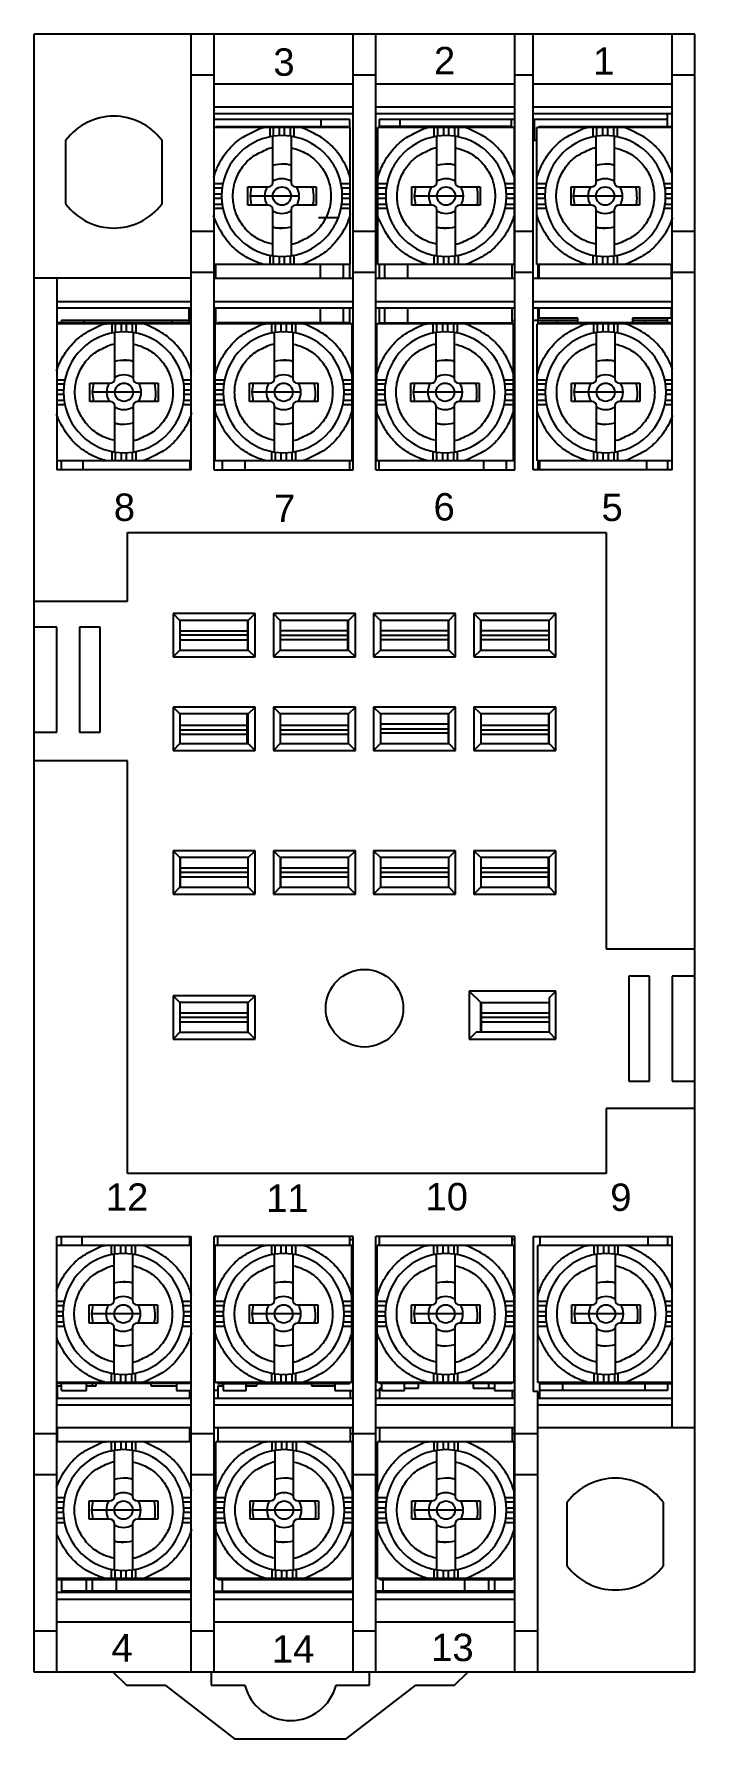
# Model space of a CAD drawing. Header units: millimetres. Extents: x -145.4 to -116.4, y 161.4 to 236.1.
import ezdxf

# ---------------------------------------------------------------- set-up
doc = ezdxf.new("R2010")
doc.units = ezdxf.units.MM
doc.layers.add('CMNT', color=7, linetype='Continuous', lineweight=13)
doc.layers.add('中線', color=3, linetype='Continuous', lineweight=25)
doc.styles.get("Standard").update_dxf_attribs({"font": 'simplex.shx', "bigfont": 'extfont2.shx'})

msp = doc.modelspace()

# ---------------------------------------------------------------- texts
at = {"layer": 'CMNT', "color": 0, "char_height": 1.2, "width": 0.60476, "attachment_point": 1}
for s, insert in [('\\fArial|b0|i0;3', (-134.901, 235.495)), ('\\fArial|b0|i0;2', (-127.854, 235.56)), ('\\fArial|b0|i0;1', (-120.869, 235.537)), ('\\fArial|b0|i0;8', (-141.902, 215.984)), ('\\fArial|b0|i0;6', (-127.874, 216.002)), ('\\fArial|b0|i0;5', (-120.503, 215.979)), ('\\fArial|b0|i0;7', (-134.865, 215.937)), ('\\fArial|b0|i0;12', (-142.252, 185.746)), ('\\fArial|b0|i0;11', (-135.215, 185.699)), ('\\fArial|b0|i0;10', (-128.225, 185.764)), ('\\fArial|b0|i0;9', (-120.119, 185.741)), ('\\fArial|b0|i0;4', (-142.004, 165.99)), ('\\fArial|b0|i0;14', (-134.966, 165.943)), ('\\fArial|b0|i0;13', (-127.976, 166.008))]:
    msp.add_mtext(s, dxfattribs=dict(at, insert=insert))

# ---------------------------------------------------------------- linework, layer by layer
at = {"layer": '中線', "color": 0}
for p, q in [((-145.4, 164.327), (-145.4, 236.121)), ((-116.403, 236.121), (-145.4, 236.121)), ((-138.501, 217.023), (-138.501, 236.121)), ((-137.501, 217.023), (-137.501, 236.121)), ((-131.402, 217.023), (-131.402, 236.121)), ((-130.402, 217.023), (-130.402, 236.121)), ((-124.302, 217.023), (-124.302, 236.121)), ((-123.502, 217.023), (-123.502, 236.121)), ((-117.403, 217.023), (-117.403, 236.121)), ((-116.403, 164.327), (-116.403, 236.121)), ((-137.501, 234.321), (-138.501, 234.321)), ((-131.402, 233.921), (-137.501, 233.921)), ((-130.402, 234.321), (-131.402, 234.321)), ((-124.302, 233.921), (-130.402, 233.921)), ((-123.502, 234.321), (-124.302, 234.321)), ((-117.403, 233.921), (-123.502, 233.921)), ((-116.403, 234.321), (-117.403, 234.321)), ((-131.402, 232.922), (-137.501, 232.922)), ((-131.402, 232.622), (-137.501, 232.622)), ((-124.302, 232.922), (-130.402, 232.922)), ((-124.302, 232.622), (-130.402, 232.622)), ((-117.403, 232.922), (-123.502, 232.922)), ((-117.403, 232.622), (-123.502, 232.622)), ((-117.603, 232.072), (-117.603, 232.622)), ((-131.551, 232.372), (-137.501, 232.372)), ((-131.526, 232.022), (-137.501, 232.022)), ((-137.425, 232.022), (-137.425, 232.072)), ((-137.425, 232.072), (-131.626, 232.072)), ((-135.062, 232.022), (-135.062, 231.617)), ((-134.525, 231.672), (-134.925, 231.641)), ((-134.925, 229.622), (-134.925, 231.641)), ((-134.889, 231.647), (-134.889, 232.022)), ((-134.629, 231.67), (-134.629, 232.022)), ((-134.125, 231.641), (-134.525, 231.672)), ((-134.421, 232.022), (-134.421, 231.67)), ((-134.161, 232.022), (-134.161, 231.647)), ((-134.125, 231.641), (-134.125, 229.622)), ((-133.988, 231.617), (-133.988, 232.022)), ((-132.801, 232.072), (-132.801, 232.372)), ((-131.626, 232.072), (-131.626, 232.022)), ((-131.551, 232.022), (-131.551, 232.372)), ((-131.526, 226.022), (-131.526, 232.022)), ((-130.321, 226.022), (-130.321, 232.022)), ((-124.321, 232.022), (-130.321, 232.022)), ((-130.252, 232.372), (-130.252, 232.022)), ((-124.302, 232.372), (-130.252, 232.372)), ((-130.221, 232.072), (-130.221, 232.022)), ((-124.421, 232.072), (-130.221, 232.072)), ((-129.352, 232.372), (-129.352, 232.072)), ((-127.858, 232.022), (-127.858, 231.617)), ((-127.321, 231.672), (-127.721, 231.641)), ((-127.721, 229.622), (-127.721, 231.641)), ((-127.685, 231.647), (-127.685, 232.022)), ((-127.425, 231.67), (-127.425, 232.022)), ((-126.921, 231.641), (-127.321, 231.672)), ((-127.217, 232.022), (-127.217, 231.67)), ((-126.957, 232.022), (-126.957, 231.647)), ((-126.921, 231.641), (-126.921, 229.622)), ((-126.784, 231.617), (-126.784, 232.022)), ((-124.452, 232.072), (-124.452, 232.372)), ((-124.421, 232.022), (-124.421, 232.072)), ((-124.321, 226.022), (-124.321, 232.022)), ((-117.603, 232.372), (-123.502, 232.372)), ((-123.452, 232.372), (-123.452, 231.472)), ((-123.34, 226.022), (-123.34, 232.022)), ((-117.403, 232.022), (-123.34, 232.022)), ((-123.24, 232.022), (-123.24, 232.072)), ((-123.24, 232.072), (-117.44, 232.072)), ((-120.877, 232.022), (-120.877, 231.617)), ((-120.34, 231.672), (-120.74, 231.641)), ((-120.74, 229.622), (-120.74, 231.641)), ((-120.704, 231.647), (-120.704, 232.022)), ((-120.444, 231.67), (-120.444, 232.022)), ((-119.94, 231.641), (-120.34, 231.672)), ((-120.236, 232.022), (-120.236, 231.67)), ((-119.976, 232.022), (-119.976, 231.647)), ((-119.94, 231.641), (-119.94, 229.622)), ((-119.803, 231.617), (-119.803, 232.022)), ((-117.44, 232.072), (-117.44, 232.022)), ((-144, 228.672), (-144, 231.472)), ((-139.801, 231.472), (-139.801, 228.672)), ((-123.452, 231.472), (-123.34, 231.472)), ((-137.12, 229.559), (-137.501, 229.559)), ((-136.025, 228.622), (-136.025, 229.422)), ((-136.025, 229.422), (-135.125, 229.422)), ((-135.867, 229.422), (-135.925, 229.022)), ((-133.925, 229.422), (-133.025, 229.422)), ((-133.025, 229.422), (-133.025, 228.622)), ((-131.526, 229.559), (-131.931, 229.559)), ((-129.916, 229.559), (-130.321, 229.559)), ((-128.821, 228.622), (-128.821, 229.422)), ((-128.821, 229.422), (-127.921, 229.422)), ((-128.662, 229.422), (-128.721, 229.022)), ((-126.721, 229.422), (-125.821, 229.422)), ((-125.821, 229.422), (-125.821, 228.622)), ((-124.321, 229.559), (-124.726, 229.559)), ((-122.935, 229.559), (-123.34, 229.559)), ((-121.84, 228.622), (-121.84, 229.422)), ((-121.84, 229.422), (-120.94, 229.422)), ((-121.682, 229.422), (-121.74, 229.022)), ((-119.74, 229.422), (-118.84, 229.422)), ((-118.84, 229.422), (-118.84, 228.622)), ((-117.403, 229.559), (-117.745, 229.559)), ((-137.501, 229.386), (-137.15, 229.386)), ((-137.501, 229.126), (-137.173, 229.126)), ((-137.173, 228.918), (-137.501, 228.918)), ((-137.15, 228.658), (-137.501, 228.658)), ((-135.925, 229.022), (-135.867, 228.622)), ((-133.765, 229.022), (-135.925, 229.022)), ((-131.901, 229.386), (-131.526, 229.386)), ((-131.526, 228.658), (-131.901, 228.658)), ((-131.878, 229.126), (-131.526, 229.126)), ((-131.526, 228.918), (-131.878, 228.918)), ((-130.321, 229.386), (-129.945, 229.386)), ((-130.321, 229.126), (-129.969, 229.126)), ((-129.969, 228.918), (-130.321, 228.918)), ((-129.945, 228.658), (-130.321, 228.658)), ((-128.721, 229.022), (-128.662, 228.622)), ((-126.561, 229.022), (-128.721, 229.022)), ((-124.696, 229.386), (-124.321, 229.386)), ((-124.321, 228.658), (-124.696, 228.658)), ((-124.673, 229.126), (-124.321, 229.126)), ((-124.321, 228.918), (-124.673, 228.918)), ((-123.34, 229.386), (-122.965, 229.386)), ((-123.34, 229.126), (-122.988, 229.126)), ((-122.988, 228.918), (-123.34, 228.918)), ((-122.965, 228.658), (-123.34, 228.658)), ((-121.74, 229.022), (-121.682, 228.622)), ((-119.58, 229.022), (-121.74, 229.022)), ((-117.715, 229.386), (-117.403, 229.386)), ((-117.403, 228.658), (-117.715, 228.658)), ((-117.692, 229.126), (-117.403, 229.126)), ((-117.403, 228.918), (-117.692, 228.918)), ((-137.501, 228.485), (-137.12, 228.485)), ((-135.125, 228.622), (-136.025, 228.622)), ((-134.925, 226.402), (-134.925, 228.422)), ((-134.125, 228.422), (-134.125, 226.402)), ((-133.025, 228.622), (-133.925, 228.622)), ((-132.075, 228.072), (-132.925, 228.072)), ((-131.931, 228.485), (-131.526, 228.485)), ((-130.321, 228.485), (-129.916, 228.485)), ((-127.921, 228.622), (-128.821, 228.622)), ((-127.721, 226.402), (-127.721, 228.422)), ((-126.921, 228.422), (-126.921, 226.402)), ((-125.821, 228.622), (-126.721, 228.622)), ((-124.726, 228.485), (-124.321, 228.485)), ((-123.34, 228.485), (-122.935, 228.485)), ((-120.94, 228.622), (-121.84, 228.622)), ((-120.74, 226.402), (-120.74, 228.422)), ((-119.94, 228.422), (-119.94, 226.402)), ((-118.84, 228.622), (-119.74, 228.622)), ((-117.745, 228.485), (-117.403, 228.485)), ((-137.501, 227.472), (-138.501, 227.472)), ((-130.402, 227.472), (-131.402, 227.472)), ((-123.502, 227.472), (-124.302, 227.472)), ((-116.403, 227.472), (-117.403, 227.472)), ((-135.062, 226.427), (-135.062, 226.022)), ((-133.988, 226.022), (-133.988, 226.427)), ((-127.858, 226.427), (-127.858, 226.022)), ((-126.784, 226.022), (-126.784, 226.427)), ((-120.877, 226.427), (-120.877, 226.022)), ((-119.803, 226.022), (-119.803, 226.427)), ((-137.501, 225.672), (-138.501, 225.672)), ((-131.526, 226.022), (-137.501, 226.022)), ((-137.425, 225.422), (-137.425, 226.022)), ((-134.925, 226.402), (-134.525, 226.372)), ((-134.889, 226.022), (-134.889, 226.397)), ((-134.629, 226.022), (-134.629, 226.374)), ((-134.525, 226.372), (-134.125, 226.402)), ((-134.421, 226.374), (-134.421, 226.022)), ((-134.161, 226.397), (-134.161, 226.022)), ((-132.825, 225.422), (-132.825, 226.022)), ((-131.826, 225.422), (-131.826, 226.022)), ((-131.551, 225.422), (-131.551, 226.022)), ((-130.402, 225.672), (-131.402, 225.672)), ((-124.321, 226.022), (-130.321, 226.022)), ((-130.252, 226.022), (-130.252, 225.422)), ((-130.021, 226.022), (-130.021, 225.422)), ((-129.021, 226.022), (-129.021, 225.422)), ((-127.721, 226.402), (-127.321, 226.372)), ((-127.685, 226.022), (-127.685, 226.397)), ((-127.425, 226.022), (-127.425, 226.374)), ((-127.321, 226.372), (-126.921, 226.402)), ((-127.217, 226.374), (-127.217, 226.022)), ((-126.957, 226.397), (-126.957, 226.022)), ((-124.421, 225.422), (-124.421, 226.022)), ((-124.302, 226.072), (-124.321, 226.072)), ((-123.502, 225.672), (-124.302, 225.672)), ((-117.403, 226.022), (-123.34, 226.022)), ((-123.302, 226.022), (-123.302, 225.422)), ((-123.24, 225.422), (-123.24, 226.022)), ((-120.74, 226.402), (-120.34, 226.372)), ((-120.704, 226.022), (-120.704, 226.397)), ((-120.444, 226.022), (-120.444, 226.374)), ((-120.34, 226.372), (-119.94, 226.402)), ((-120.236, 226.374), (-120.236, 226.022)), ((-119.976, 226.397), (-119.976, 226.022)), ((-117.44, 226.022), (-117.44, 225.422)), ((-116.403, 225.672), (-117.403, 225.672)), ((-138.501, 225.422), (-145.4, 225.422)), ((-144.4, 225.422), (-144.4, 217.023)), ((-137.501, 225.422), (-131.402, 225.422)), ((-130.402, 225.422), (-124.302, 225.422)), ((-123.502, 225.422), (-117.403, 225.422)), ((-144.4, 224.402), (-138.501, 224.402)), ((-137.501, 224.402), (-131.402, 224.402)), ((-130.402, 224.402), (-124.302, 224.402)), ((-123.502, 224.402), (-117.403, 224.402)), ((-144.4, 224.122), (-138.501, 224.122)), ((-138.501, 223.422), (-144.4, 223.422)), ((-144.357, 223.472), (-144.357, 223.422)), ((-138.557, 223.472), (-144.357, 223.472)), ((-144.2, 223.472), (-144.2, 223.572)), ((-138.501, 223.572), (-144.2, 223.572)), ((-143.201, 223.472), (-143.201, 223.572)), ((-141.994, 223.422), (-141.994, 223.017)), ((-141.821, 223.047), (-141.821, 223.422)), ((-141.561, 223.07), (-141.561, 223.422)), ((-141.353, 223.422), (-141.353, 223.07)), ((-141.093, 223.422), (-141.093, 223.047)), ((-140.92, 223.017), (-140.92, 223.422)), ((-139.351, 223.572), (-139.351, 223.472)), ((-138.601, 223.472), (-138.601, 224.122)), ((-138.557, 223.422), (-138.557, 223.472)), ((-137.501, 224.122), (-131.402, 224.122)), ((-137.501, 223.572), (-137.425, 223.572)), ((-137.449, 217.423), (-137.449, 223.422)), ((-131.449, 223.422), (-137.449, 223.422)), ((-137.425, 223.422), (-137.425, 224.122)), ((-137.349, 223.472), (-137.349, 223.422)), ((-131.549, 223.472), (-137.349, 223.472)), ((-134.986, 223.422), (-134.986, 223.017)), ((-134.813, 223.047), (-134.813, 223.422)), ((-134.553, 223.07), (-134.553, 223.422)), ((-134.345, 223.422), (-134.345, 223.07)), ((-134.085, 223.422), (-134.085, 223.047)), ((-133.912, 223.017), (-133.912, 223.422)), ((-132.825, 223.472), (-132.825, 224.122)), ((-131.826, 223.472), (-131.826, 224.122)), ((-131.551, 223.472), (-131.551, 224.122)), ((-131.549, 223.422), (-131.549, 223.472)), ((-131.449, 217.423), (-131.449, 223.422)), ((-130.402, 224.122), (-124.302, 224.122)), ((-130.363, 217.423), (-130.363, 223.422)), ((-124.364, 223.422), (-130.363, 223.422)), ((-130.263, 223.422), (-130.263, 223.472)), ((-130.263, 223.472), (-124.464, 223.472)), ((-130.252, 224.122), (-130.252, 223.472)), ((-130.021, 224.122), (-130.021, 223.472)), ((-129.021, 224.122), (-129.021, 223.472)), ((-127.901, 223.422), (-127.901, 223.017)), ((-127.728, 223.047), (-127.728, 223.422)), ((-127.468, 223.07), (-127.468, 223.422)), ((-127.259, 223.422), (-127.259, 223.07)), ((-127, 223.422), (-127, 223.047)), ((-126.826, 223.017), (-126.826, 223.422)), ((-124.464, 223.472), (-124.464, 223.422)), ((-124.421, 223.422), (-124.421, 224.122)), ((-124.421, 223.572), (-124.302, 223.572)), ((-124.364, 217.423), (-124.364, 223.422)), ((-123.502, 224.122), (-117.403, 224.122)), ((-121.54, 223.572), (-123.502, 223.572)), ((-123.319, 217.423), (-123.319, 223.422)), ((-117.403, 223.422), (-123.319, 223.422)), ((-123.302, 224.122), (-123.302, 223.422)), ((-123.24, 223.672), (-123.24, 224.122)), ((-121.54, 223.672), (-123.24, 223.672)), ((-123.219, 223.472), (-123.219, 223.422)), ((-117.42, 223.472), (-123.219, 223.472)), ((-122.452, 223.472), (-122.452, 223.572)), ((-121.54, 223.472), (-121.54, 223.672)), ((-120.857, 223.422), (-120.857, 223.017)), ((-120.683, 223.047), (-120.683, 223.422)), ((-120.424, 223.07), (-120.424, 223.422)), ((-120.215, 223.422), (-120.215, 223.07)), ((-119.956, 223.422), (-119.956, 223.047)), ((-119.782, 223.017), (-119.782, 223.422)), ((-119.14, 223.672), (-119.14, 223.472)), ((-117.44, 223.672), (-119.14, 223.672)), ((-117.603, 223.572), (-119.14, 223.572)), ((-118.603, 223.572), (-118.603, 223.472)), ((-117.603, 223.472), (-117.603, 223.672)), ((-117.44, 224.122), (-117.44, 223.672)), ((-117.42, 223.422), (-117.42, 223.472)), ((-141.457, 223.072), (-141.857, 223.042)), ((-141.857, 221.023), (-141.857, 223.042)), ((-141.057, 223.042), (-141.457, 223.072)), ((-141.057, 223.042), (-141.057, 221.023)), ((-134.449, 223.072), (-134.849, 223.042)), ((-134.849, 221.023), (-134.849, 223.042)), ((-134.049, 223.042), (-134.449, 223.072)), ((-134.049, 223.042), (-134.049, 221.023)), ((-127.364, 223.072), (-127.764, 223.042)), ((-127.764, 221.023), (-127.764, 223.042)), ((-126.964, 223.042), (-127.364, 223.072)), ((-126.964, 223.042), (-126.964, 221.023)), ((-120.319, 223.072), (-120.719, 223.042)), ((-120.719, 221.023), (-120.719, 223.042)), ((-119.92, 223.042), (-120.319, 223.072)), ((-119.92, 223.042), (-119.92, 221.023)), ((-137.449, 222.272), (-137.501, 222.272)), ((-124.302, 222.272), (-124.364, 222.272)), ((-144.052, 220.96), (-144.4, 220.96)), ((-144.4, 220.787), (-144.082, 220.787)), ((-144.4, 220.527), (-144.105, 220.527)), ((-142.957, 220.023), (-142.957, 220.823)), ((-142.957, 220.823), (-142.057, 220.823)), ((-142.799, 220.823), (-142.857, 220.423)), ((-140.857, 220.823), (-139.957, 220.823)), ((-139.957, 220.823), (-139.957, 220.023)), ((-138.501, 220.96), (-138.862, 220.96)), ((-138.832, 220.787), (-138.501, 220.787)), ((-138.809, 220.527), (-138.501, 220.527)), ((-137.044, 220.96), (-137.449, 220.96)), ((-137.449, 220.787), (-137.074, 220.787)), ((-137.449, 220.527), (-137.097, 220.527)), ((-135.949, 220.023), (-135.949, 220.823)), ((-135.949, 220.823), (-135.049, 220.823)), ((-135.791, 220.823), (-135.849, 220.423)), ((-133.849, 220.823), (-132.949, 220.823)), ((-132.949, 220.823), (-132.949, 220.023)), ((-131.449, 220.96), (-131.854, 220.96)), ((-131.824, 220.787), (-131.449, 220.787)), ((-131.801, 220.527), (-131.449, 220.527)), ((-129.958, 220.96), (-130.363, 220.96)), ((-130.363, 220.787), (-129.988, 220.787)), ((-130.363, 220.527), (-130.011, 220.527)), ((-128.863, 220.023), (-128.863, 220.823)), ((-128.863, 220.823), (-127.964, 220.823)), ((-128.705, 220.823), (-128.764, 220.423)), ((-126.764, 220.823), (-125.864, 220.823)), ((-125.864, 220.823), (-125.864, 220.023)), ((-124.364, 220.96), (-124.769, 220.96)), ((-124.739, 220.787), (-124.364, 220.787)), ((-124.716, 220.527), (-124.364, 220.527)), ((-122.914, 220.96), (-123.319, 220.96)), ((-123.319, 220.787), (-122.944, 220.787)), ((-123.319, 220.527), (-122.967, 220.527)), ((-121.819, 220.023), (-121.819, 220.823)), ((-121.819, 220.823), (-120.919, 220.823)), ((-121.661, 220.823), (-121.719, 220.423)), ((-119.72, 220.823), (-118.82, 220.823)), ((-118.82, 220.823), (-118.82, 220.023)), ((-117.403, 220.96), (-117.725, 220.96)), ((-117.695, 220.787), (-117.403, 220.787)), ((-117.672, 220.527), (-117.403, 220.527)), ((-144.105, 220.318), (-144.4, 220.318)), ((-144.082, 220.059), (-144.4, 220.059)), ((-144.4, 219.885), (-144.052, 219.885)), ((-142.057, 220.023), (-142.957, 220.023)), ((-142.857, 220.423), (-142.799, 220.023)), ((-140.697, 220.423), (-142.857, 220.423)), ((-141.857, 217.803), (-141.857, 219.823)), ((-141.057, 219.823), (-141.057, 217.803)), ((-139.957, 220.023), (-140.857, 220.023)), ((-138.862, 219.885), (-138.501, 219.885)), ((-138.501, 220.059), (-138.832, 220.059)), ((-138.501, 220.318), (-138.809, 220.318)), ((-137.097, 220.318), (-137.449, 220.318)), ((-137.074, 220.059), (-137.449, 220.059)), ((-137.449, 219.885), (-137.044, 219.885)), ((-135.049, 220.023), (-135.949, 220.023)), ((-135.849, 220.423), (-135.791, 220.023)), ((-133.689, 220.423), (-135.849, 220.423)), ((-134.849, 217.803), (-134.849, 219.823)), ((-134.049, 219.823), (-134.049, 217.803)), ((-132.949, 220.023), (-133.849, 220.023)), ((-131.854, 219.885), (-131.449, 219.885)), ((-131.449, 220.059), (-131.824, 220.059)), ((-131.449, 220.318), (-131.801, 220.318)), ((-130.011, 220.318), (-130.363, 220.318)), ((-129.988, 220.059), (-130.363, 220.059)), ((-130.363, 219.885), (-129.958, 219.885)), ((-127.964, 220.023), (-128.863, 220.023)), ((-128.764, 220.423), (-128.705, 220.023)), ((-126.604, 220.423), (-128.764, 220.423)), ((-127.764, 217.803), (-127.764, 219.823)), ((-126.964, 219.823), (-126.964, 217.803)), ((-125.864, 220.023), (-126.764, 220.023)), ((-124.769, 219.885), (-124.364, 219.885)), ((-124.364, 220.059), (-124.739, 220.059)), ((-124.364, 220.318), (-124.716, 220.318)), ((-122.967, 220.318), (-123.319, 220.318)), ((-122.944, 220.059), (-123.319, 220.059)), ((-123.319, 219.885), (-122.914, 219.885)), ((-120.919, 220.023), (-121.819, 220.023)), ((-121.719, 220.423), (-121.661, 220.023)), ((-119.56, 220.423), (-121.719, 220.423)), ((-120.719, 217.803), (-120.719, 219.823)), ((-119.92, 219.823), (-119.92, 217.803)), ((-118.82, 220.023), (-119.72, 220.023)), ((-117.725, 219.885), (-117.403, 219.885)), ((-117.403, 220.059), (-117.695, 220.059)), ((-117.403, 220.318), (-117.672, 220.318)), ((-137.501, 218.273), (-137.449, 218.273)), ((-124.364, 218.273), (-124.302, 218.273)), ((-141.994, 217.828), (-141.994, 217.423)), ((-141.857, 217.803), (-141.457, 217.773)), ((-141.821, 217.423), (-141.821, 217.798)), ((-141.561, 217.423), (-141.561, 217.775)), ((-141.457, 217.773), (-141.057, 217.803)), ((-141.353, 217.775), (-141.353, 217.423)), ((-141.093, 217.798), (-141.093, 217.423)), ((-140.92, 217.423), (-140.92, 217.828)), ((-134.986, 217.828), (-134.986, 217.423)), ((-134.849, 217.803), (-134.449, 217.773)), ((-134.813, 217.423), (-134.813, 217.798)), ((-134.553, 217.423), (-134.553, 217.775)), ((-134.449, 217.773), (-134.049, 217.803)), ((-134.345, 217.775), (-134.345, 217.423)), ((-134.085, 217.798), (-134.085, 217.423)), ((-133.912, 217.423), (-133.912, 217.828)), ((-127.901, 217.828), (-127.901, 217.423)), ((-127.764, 217.803), (-127.364, 217.773)), ((-127.728, 217.423), (-127.728, 217.798)), ((-127.468, 217.423), (-127.468, 217.775)), ((-127.364, 217.773), (-126.964, 217.803)), ((-127.259, 217.775), (-127.259, 217.423)), ((-127, 217.798), (-127, 217.423)), ((-126.826, 217.423), (-126.826, 217.828)), ((-120.857, 217.828), (-120.857, 217.423)), ((-120.719, 217.803), (-120.319, 217.773)), ((-120.683, 217.423), (-120.683, 217.798)), ((-120.424, 217.423), (-120.424, 217.775)), ((-120.319, 217.773), (-119.92, 217.803)), ((-120.215, 217.775), (-120.215, 217.423)), ((-119.956, 217.798), (-119.956, 217.423)), ((-119.782, 217.423), (-119.782, 217.828)), ((-138.501, 217.423), (-144.4, 217.423)), ((-138.501, 217.023), (-144.4, 217.023)), ((-144.2, 217.023), (-144.2, 217.423)), ((-143.257, 217.423), (-143.257, 217.023)), ((-138.557, 217.023), (-138.557, 217.423)), ((-137.501, 217.023), (-131.402, 217.023)), ((-131.449, 217.423), (-137.449, 217.423)), ((-137.149, 217.423), (-137.149, 217.023)), ((-136.149, 217.423), (-136.149, 217.023)), ((-131.549, 217.023), (-131.549, 217.423)), ((-130.402, 217.023), (-124.302, 217.023)), ((-124.364, 217.423), (-130.363, 217.423)), ((-130.263, 217.023), (-130.263, 217.423)), ((-125.664, 217.023), (-125.664, 217.423)), ((-124.664, 217.023), (-124.664, 217.423)), ((-117.403, 217.023), (-123.502, 217.023)), ((-117.403, 217.423), (-123.319, 217.423)), ((-123.302, 217.423), (-123.302, 217.023)), ((-123.219, 217.423), (-123.219, 217.023)), ((-118.52, 217.023), (-118.52, 217.423)), ((-117.603, 217.423), (-117.603, 217.023)), ((-141.301, 211.273), (-141.301, 214.273)), ((-141.301, 214.273), (-120.302, 214.273)), ((-120.302, 214.273), (-120.302, 196.025)), ((-145.4, 211.273), (-141.301, 211.273)), ((-139.001, 210.423), (-139.301, 210.723)), ((-139.301, 210.723), (-139.301, 208.824)), ((-135.701, 210.723), (-139.301, 210.723)), ((-136.001, 210.423), (-135.701, 210.723)), ((-135.701, 208.824), (-135.701, 210.723)), ((-134.601, 210.423), (-134.901, 210.723)), ((-134.901, 210.723), (-134.901, 208.824)), ((-131.302, 210.723), (-134.901, 210.723)), ((-131.601, 210.423), (-131.302, 210.723)), ((-131.302, 208.824), (-131.302, 210.723)), ((-130.502, 210.723), (-130.502, 208.824)), ((-130.202, 210.423), (-130.502, 210.723)), ((-126.902, 210.723), (-130.502, 210.723)), ((-127.202, 210.423), (-126.902, 210.723)), ((-126.902, 208.824), (-126.902, 210.723)), ((-126.102, 210.723), (-126.102, 208.824)), ((-122.502, 210.723), (-126.102, 210.723)), ((-125.802, 210.423), (-126.102, 210.723)), ((-122.802, 210.423), (-122.502, 210.723)), ((-122.502, 208.824), (-122.502, 210.723)), ((-144.4, 210.123), (-145.4, 210.123)), ((-144.4, 205.524), (-144.4, 210.123)), ((-142.501, 210.123), (-143.401, 210.123)), ((-143.401, 210.123), (-143.401, 205.524)), ((-142.501, 205.524), (-142.501, 210.123)), ((-139.001, 210.423), (-139.001, 209.123)), ((-136.001, 210.423), (-139.001, 210.423)), ((-136.027, 209.123), (-136.027, 210.423)), ((-136.001, 210.073), (-136.027, 210.073)), ((-136.001, 209.123), (-136.001, 210.423)), ((-134.601, 210.423), (-134.601, 209.123)), ((-131.601, 210.423), (-134.601, 210.423)), ((-131.626, 209.123), (-131.626, 210.423)), ((-131.601, 209.123), (-131.601, 210.423)), ((-130.202, 210.423), (-130.202, 209.123)), ((-127.202, 210.423), (-130.202, 210.423)), ((-127.221, 209.123), (-127.221, 210.423)), ((-127.202, 209.123), (-127.202, 210.423)), ((-125.802, 210.423), (-125.802, 209.123)), ((-122.802, 210.423), (-125.802, 210.423)), ((-125.79, 209.123), (-125.79, 210.423)), ((-122.802, 209.123), (-122.802, 210.423)), ((-139.001, 209.97), (-136.027, 209.97)), ((-136.027, 209.773), (-139.001, 209.773)), ((-139.001, 209.577), (-136.027, 209.577)), ((-131.626, 209.97), (-134.601, 209.97)), ((-134.601, 209.773), (-131.626, 209.773)), ((-131.626, 209.577), (-134.601, 209.577)), ((-131.626, 209.373), (-131.601, 209.373)), ((-127.221, 209.97), (-130.202, 209.97)), ((-130.202, 209.773), (-127.221, 209.773)), ((-127.221, 209.577), (-130.202, 209.577)), ((-122.802, 209.97), (-125.79, 209.97)), ((-125.79, 209.773), (-122.802, 209.773)), ((-122.802, 209.577), (-125.79, 209.577)), ((-139.001, 209.123), (-139.301, 208.824)), ((-139.301, 208.824), (-135.701, 208.824)), ((-139.001, 209.123), (-136.001, 209.123)), ((-136.001, 209.123), (-135.701, 208.824)), ((-134.601, 209.123), (-134.901, 208.824)), ((-134.901, 208.824), (-131.302, 208.824)), ((-134.601, 209.123), (-131.601, 209.123)), ((-131.601, 209.123), (-131.302, 208.824)), ((-130.202, 209.123), (-130.502, 208.824)), ((-130.502, 208.824), (-126.902, 208.824)), ((-130.202, 209.123), (-127.202, 209.123)), ((-127.202, 209.123), (-126.902, 208.824)), ((-125.802, 209.123), (-126.102, 208.824)), ((-126.102, 208.824), (-122.502, 208.824)), ((-125.802, 209.123), (-122.802, 209.123)), ((-122.802, 209.123), (-122.502, 208.824)), ((-139.001, 206.324), (-139.301, 206.624)), ((-135.701, 206.624), (-139.301, 206.624)), ((-139.301, 206.624), (-139.301, 204.724)), ((-136.001, 206.324), (-139.001, 206.324)), ((-139.001, 206.324), (-139.001, 205.024)), ((-136.057, 205.024), (-136.057, 206.324)), ((-136.001, 206.324), (-135.701, 206.624)), ((-136.001, 205.024), (-136.001, 206.324)), ((-135.701, 204.724), (-135.701, 206.624)), ((-134.601, 206.324), (-134.901, 206.624)), ((-134.901, 206.624), (-134.901, 204.724)), ((-131.302, 206.624), (-134.901, 206.624)), ((-134.601, 206.324), (-134.601, 205.024)), ((-131.601, 206.324), (-134.601, 206.324)), ((-131.601, 206.324), (-131.302, 206.624)), ((-131.601, 205.024), (-131.601, 206.324)), ((-131.302, 204.724), (-131.302, 206.624)), ((-130.502, 206.624), (-130.502, 204.724)), ((-126.902, 206.624), (-130.502, 206.624)), ((-130.202, 206.324), (-130.502, 206.624)), ((-130.202, 206.324), (-130.202, 205.024)), ((-127.202, 206.324), (-130.202, 206.324)), ((-127.214, 205.024), (-127.214, 206.324)), ((-127.202, 206.324), (-126.902, 206.624)), ((-127.202, 205.024), (-127.202, 206.324)), ((-126.902, 204.724), (-126.902, 206.624)), ((-126.102, 206.624), (-126.102, 204.724)), ((-122.502, 206.624), (-126.102, 206.624)), ((-125.802, 206.324), (-126.102, 206.624)), ((-125.802, 206.324), (-125.802, 205.024)), ((-122.802, 206.324), (-125.802, 206.324)), ((-122.819, 205.024), (-122.819, 206.324)), ((-122.802, 206.324), (-122.502, 206.624)), ((-122.802, 205.024), (-122.802, 206.324)), ((-122.502, 204.724), (-122.502, 206.624)), ((-145.4, 205.524), (-144.4, 205.524)), ((-143.401, 205.524), (-142.501, 205.524)), ((-136.057, 205.82), (-139.001, 205.82)), ((-139.001, 205.624), (-136.057, 205.624)), ((-136.001, 206.174), (-136.057, 206.174)), ((-131.601, 205.82), (-134.599, 205.82)), ((-134.599, 205.624), (-131.601, 205.624)), ((-127.214, 205.87), (-130.202, 205.87)), ((-130.202, 205.674), (-127.214, 205.674)), ((-122.819, 205.82), (-125.802, 205.82)), ((-125.802, 205.624), (-122.819, 205.624)), ((-122.802, 206.174), (-122.819, 206.174)), ((-122.802, 206.024), (-122.819, 206.024)), ((-139.001, 205.024), (-139.301, 204.724)), ((-136.057, 205.427), (-139.001, 205.427)), ((-139.001, 205.024), (-136.001, 205.024)), ((-136.001, 205.024), (-135.701, 204.724)), ((-134.601, 205.024), (-134.901, 204.724)), ((-134.601, 205.024), (-131.601, 205.024)), ((-131.601, 205.427), (-134.599, 205.427)), ((-131.601, 205.024), (-131.302, 204.724)), ((-130.202, 205.024), (-130.502, 204.724)), ((-127.214, 205.477), (-130.202, 205.477)), ((-130.202, 205.024), (-127.202, 205.024)), ((-127.202, 205.024), (-126.902, 204.724)), ((-125.802, 205.024), (-126.102, 204.724)), ((-122.819, 205.427), (-125.802, 205.427)), ((-125.802, 205.024), (-122.802, 205.024)), ((-122.802, 205.024), (-122.502, 204.724)), ((-141.301, 204.274), (-145.4, 204.274)), ((-141.301, 186.175), (-141.301, 204.274)), ((-139.301, 204.724), (-135.701, 204.724)), ((-134.901, 204.724), (-131.302, 204.724)), ((-130.502, 204.724), (-126.902, 204.724)), ((-126.102, 204.724), (-122.502, 204.724)), ((-139.001, 200.024), (-139.301, 200.324)), ((-135.701, 200.324), (-139.301, 200.324)), ((-139.301, 200.324), (-139.301, 198.424)), ((-136.001, 200.024), (-135.701, 200.324)), ((-135.701, 198.424), (-135.701, 200.324)), ((-134.601, 200.024), (-134.901, 200.324)), ((-131.302, 200.324), (-134.901, 200.324)), ((-134.901, 200.324), (-134.901, 198.424)), ((-131.601, 200.024), (-131.302, 200.324)), ((-131.302, 198.424), (-131.302, 200.324)), ((-130.502, 200.324), (-130.502, 198.424)), ((-126.902, 200.324), (-130.502, 200.324)), ((-130.202, 200.024), (-130.502, 200.324)), ((-127.202, 200.024), (-126.902, 200.324)), ((-126.902, 198.424), (-126.902, 200.324)), ((-126.102, 200.324), (-126.102, 198.424)), ((-122.502, 200.324), (-126.102, 200.324)), ((-125.802, 200.024), (-126.102, 200.324)), ((-122.802, 200.024), (-122.502, 200.324)), ((-122.502, 198.424), (-122.502, 200.324)), ((-136.001, 200.024), (-139.001, 200.024)), ((-139.001, 200.024), (-139.001, 198.724)), ((-139.001, 199.974), (-138.986, 199.974)), ((-138.986, 200.024), (-138.986, 198.724)), ((-138.986, 199.571), (-136.001, 199.571)), ((-136.001, 198.724), (-136.001, 200.024)), ((-131.601, 200.024), (-134.601, 200.024)), ((-134.601, 200.024), (-134.601, 198.724)), ((-134.587, 199.874), (-134.601, 199.874)), ((-134.587, 200.024), (-134.587, 198.724)), ((-134.587, 199.571), (-131.601, 199.571)), ((-131.601, 198.724), (-131.601, 200.024)), ((-130.202, 200.024), (-130.202, 198.724)), ((-127.202, 200.024), (-130.202, 200.024)), ((-130.202, 199.571), (-127.205, 199.571)), ((-127.202, 198.724), (-127.202, 200.024)), ((-125.802, 200.024), (-125.802, 198.724)), ((-122.802, 200.024), (-125.802, 200.024)), ((-125.802, 199.571), (-122.827, 199.571)), ((-122.827, 198.724), (-122.827, 200.024)), ((-122.827, 199.974), (-122.802, 199.974)), ((-122.802, 198.724), (-122.802, 200.024)), ((-139.001, 198.974), (-138.986, 198.974)), ((-136.001, 199.374), (-138.986, 199.374)), ((-138.986, 199.178), (-136.001, 199.178)), ((-131.601, 199.374), (-134.587, 199.374)), ((-134.587, 199.178), (-131.601, 199.178)), ((-127.205, 199.374), (-130.202, 199.374)), ((-130.202, 199.178), (-127.205, 199.178)), ((-122.827, 199.374), (-125.802, 199.374)), ((-125.802, 199.178), (-122.827, 199.178)), ((-122.827, 198.974), (-122.802, 198.974)), ((-139.001, 198.724), (-139.301, 198.424)), ((-139.301, 198.424), (-135.701, 198.424)), ((-139.001, 198.724), (-136.001, 198.724)), ((-136.001, 198.724), (-135.701, 198.424)), ((-134.601, 198.724), (-134.901, 198.424)), ((-134.901, 198.424), (-131.302, 198.424)), ((-134.601, 198.724), (-131.601, 198.724)), ((-131.601, 198.724), (-131.302, 198.424)), ((-130.202, 198.724), (-130.502, 198.424)), ((-130.502, 198.424), (-126.902, 198.424)), ((-130.202, 198.724), (-127.202, 198.724)), ((-127.202, 198.724), (-126.902, 198.424)), ((-125.802, 198.724), (-126.102, 198.424)), ((-126.102, 198.424), (-122.502, 198.424)), ((-125.802, 198.724), (-122.802, 198.724)), ((-122.802, 198.724), (-122.502, 198.424)), ((-120.302, 196.025), (-116.403, 196.025)), ((-119.302, 194.825), (-119.302, 190.225)), ((-118.403, 194.825), (-119.302, 194.825)), ((-118.403, 190.225), (-118.403, 194.825)), ((-117.403, 194.825), (-117.403, 190.225)), ((-116.403, 194.825), (-117.403, 194.825)), ((-139.001, 193.675), (-139.301, 193.975)), ((-135.701, 193.975), (-139.301, 193.975)), ((-139.301, 193.975), (-139.301, 192.075)), ((-136.001, 193.675), (-139.001, 193.675)), ((-139.001, 193.675), (-139.001, 192.375)), ((-136.025, 192.375), (-136.025, 193.675)), ((-136.001, 193.675), (-135.701, 193.975)), ((-136.001, 192.375), (-136.001, 193.675)), ((-135.701, 192.075), (-135.701, 193.975)), ((-122.502, 194.175), (-126.302, 194.175)), ((-126.302, 194.175), (-126.302, 192.075)), ((-125.802, 193.675), (-126.302, 194.175)), ((-125.8, 192.375), (-125.8, 193.677)), ((-125.798, 193.675), (-122.802, 193.675)), ((-125.779, 193.675), (-125.779, 192.375)), ((-122.802, 193.875), (-122.502, 194.175)), ((-122.802, 193.875), (-122.802, 192.375)), ((-122.502, 192.075), (-122.502, 194.175)), ((-139.001, 193.221), (-136.025, 193.221)), ((-136.025, 193.025), (-139.001, 193.025)), ((-139.001, 192.828), (-136.025, 192.828)), ((-136.001, 193.475), (-136.025, 193.475)), ((-125.779, 193.475), (-125.802, 193.475)), ((-125.779, 193.221), (-122.802, 193.221)), ((-122.802, 193.025), (-125.779, 193.025)), ((-125.779, 192.828), (-122.802, 192.828)), ((-139.001, 192.375), (-139.301, 192.075)), ((-139.301, 192.075), (-135.701, 192.075)), ((-139.001, 192.375), (-136.001, 192.375)), ((-136.001, 192.375), (-135.701, 192.075)), ((-126.002, 192.375), (-126.302, 192.075)), ((-126.302, 192.075), (-122.502, 192.075)), ((-122.802, 192.375), (-126.002, 192.375)), ((-122.802, 192.375), (-122.502, 192.075)), ((-119.302, 190.225), (-118.403, 190.225)), ((-117.403, 190.225), (-116.403, 190.225)), ((-120.302, 189.025), (-120.302, 186.175)), ((-116.403, 189.025), (-120.302, 189.025)), ((-120.302, 186.175), (-141.301, 186.175)), ((-144.4, 183.426), (-138.501, 183.426)), ((-144.4, 164.327), (-144.4, 183.426)), ((-144.2, 183.026), (-144.2, 183.426)), ((-143.285, 183.026), (-143.285, 183.426)), ((-138.586, 183.426), (-138.586, 183.026)), ((-138.501, 183.276), (-138.586, 183.276)), ((-138.501, 164.327), (-138.501, 183.426)), ((-131.402, 183.426), (-137.501, 183.426)), ((-137.501, 164.327), (-137.501, 183.426)), ((-137.351, 183.426), (-137.351, 183.026)), ((-131.551, 183.026), (-131.551, 183.426)), ((-131.402, 183.276), (-131.551, 183.276)), ((-131.402, 164.327), (-131.402, 183.426)), ((-124.302, 183.426), (-130.402, 183.426)), ((-130.402, 164.327), (-130.402, 183.426)), ((-130.24, 183.026), (-130.24, 183.426)), ((-124.44, 183.426), (-124.44, 183.026)), ((-124.302, 183.276), (-124.44, 183.276)), ((-124.302, 164.327), (-124.302, 183.426)), ((-123.502, 183.426), (-117.403, 183.426)), ((-123.502, 183.426), (-123.502, 176.626)), ((-123.202, 183.426), (-123.202, 183.026)), ((-118.453, 183.026), (-118.453, 183.426)), ((-117.603, 183.426), (-117.603, 183.026)), ((-117.403, 175.026), (-117.403, 183.426)), ((-138.501, 183.026), (-144.4, 183.026)), ((-142.023, 183.026), (-142.023, 182.621)), ((-141.485, 182.676), (-141.885, 182.645)), ((-141.885, 180.626), (-141.885, 182.645)), ((-141.849, 182.651), (-141.849, 183.026)), ((-141.59, 182.674), (-141.59, 183.026)), ((-141.085, 182.645), (-141.485, 182.676)), ((-141.381, 183.026), (-141.381, 182.674)), ((-141.121, 183.026), (-141.121, 182.651)), ((-141.085, 182.645), (-141.085, 180.626)), ((-140.948, 182.621), (-140.948, 183.026)), ((-131.452, 183.026), (-137.451, 183.026)), ((-137.451, 177.026), (-137.451, 183.026)), ((-134.988, 183.026), (-134.988, 182.621)), ((-134.451, 182.676), (-134.851, 182.645)), ((-134.851, 180.626), (-134.851, 182.645)), ((-134.815, 182.651), (-134.815, 183.026)), ((-134.555, 182.674), (-134.555, 183.026)), ((-134.051, 182.645), (-134.451, 182.676)), ((-134.347, 183.026), (-134.347, 182.674)), ((-134.087, 183.026), (-134.087, 182.651)), ((-134.051, 182.645), (-134.051, 180.626)), ((-133.914, 182.621), (-133.914, 183.026)), ((-131.452, 177.026), (-131.452, 183.026)), ((-124.34, 183.026), (-130.34, 183.026)), ((-130.34, 177.026), (-130.34, 183.026)), ((-127.877, 183.026), (-127.877, 182.621)), ((-127.34, 182.676), (-127.74, 182.645)), ((-127.74, 180.626), (-127.74, 182.645)), ((-127.704, 182.651), (-127.704, 183.026)), ((-127.444, 182.674), (-127.444, 183.026)), ((-126.94, 182.645), (-127.34, 182.676)), ((-127.236, 183.026), (-127.236, 182.674)), ((-126.976, 183.026), (-126.976, 182.651)), ((-126.94, 182.645), (-126.94, 180.626)), ((-126.803, 182.621), (-126.803, 183.026)), ((-124.34, 177.026), (-124.34, 183.026)), ((-117.403, 183.026), (-123.302, 183.026)), ((-123.302, 177.026), (-123.302, 183.026)), ((-120.84, 183.026), (-120.84, 182.621)), ((-120.302, 182.676), (-120.702, 182.645)), ((-120.702, 180.626), (-120.702, 182.645)), ((-120.666, 182.651), (-120.666, 183.026)), ((-120.407, 182.674), (-120.407, 183.026)), ((-119.902, 182.645), (-120.302, 182.676)), ((-120.198, 183.026), (-120.198, 182.674)), ((-119.938, 183.026), (-119.938, 182.651)), ((-119.902, 182.645), (-119.902, 180.626)), ((-119.765, 182.621), (-119.765, 183.026)), ((-131.452, 180.976), (-131.402, 180.976)), ((-124.34, 180.976), (-124.302, 180.976)), ((-144.08, 180.563), (-144.4, 180.563)), ((-144.4, 180.39), (-144.11, 180.39)), ((-144.4, 180.13), (-144.133, 180.13)), ((-142.985, 180.426), (-142.085, 180.426)), ((-142.985, 179.626), (-142.985, 180.426)), ((-142.827, 180.426), (-142.885, 180.026)), ((-140.885, 180.426), (-139.986, 180.426)), ((-139.986, 180.426), (-139.986, 179.626)), ((-138.501, 180.563), (-138.891, 180.563)), ((-138.861, 180.39), (-138.501, 180.39)), ((-138.838, 180.13), (-138.501, 180.13)), ((-137.046, 180.563), (-137.451, 180.563)), ((-137.451, 180.39), (-137.076, 180.39)), ((-137.451, 180.13), (-137.099, 180.13)), ((-135.951, 180.426), (-135.051, 180.426)), ((-135.951, 179.626), (-135.951, 180.426)), ((-135.793, 180.426), (-135.851, 180.026)), ((-133.851, 180.426), (-132.951, 180.426)), ((-132.951, 180.426), (-132.951, 179.626)), ((-131.452, 180.563), (-131.856, 180.563)), ((-131.827, 180.39), (-131.452, 180.39)), ((-131.804, 180.13), (-131.452, 180.13)), ((-129.935, 180.563), (-130.34, 180.563)), ((-130.34, 180.39), (-129.965, 180.39)), ((-130.34, 180.13), (-129.988, 180.13)), ((-128.84, 180.426), (-127.94, 180.426)), ((-128.84, 179.626), (-128.84, 180.426)), ((-128.681, 180.426), (-128.74, 180.026)), ((-126.74, 180.426), (-125.84, 180.426)), ((-125.84, 180.426), (-125.84, 179.626)), ((-124.34, 180.563), (-124.745, 180.563)), ((-124.715, 180.39), (-124.34, 180.39)), ((-124.692, 180.13), (-124.34, 180.13)), ((-122.897, 180.563), (-123.302, 180.563)), ((-123.302, 180.39), (-122.927, 180.39)), ((-123.302, 180.13), (-122.95, 180.13)), ((-121.802, 180.426), (-120.902, 180.426)), ((-121.802, 179.626), (-121.802, 180.426)), ((-121.644, 180.426), (-121.702, 180.026)), ((-119.702, 180.426), (-118.803, 180.426)), ((-118.803, 180.426), (-118.803, 179.626)), ((-117.403, 180.563), (-117.708, 180.563)), ((-117.678, 180.39), (-117.403, 180.39)), ((-117.655, 180.13), (-117.403, 180.13)), ((-144.133, 179.922), (-144.4, 179.922)), ((-144.11, 179.662), (-144.4, 179.662)), ((-144.4, 179.489), (-144.08, 179.489)), ((-142.085, 179.626), (-142.985, 179.626)), ((-140.725, 180.026), (-142.885, 180.026)), ((-142.885, 180.026), (-142.827, 179.626)), ((-141.885, 177.406), (-141.885, 179.426)), ((-141.085, 179.426), (-141.085, 177.406)), ((-139.986, 179.626), (-140.885, 179.626)), ((-138.891, 179.489), (-138.501, 179.489)), ((-138.501, 179.662), (-138.861, 179.662)), ((-138.501, 179.922), (-138.838, 179.922)), ((-137.099, 179.922), (-137.451, 179.922)), ((-137.076, 179.662), (-137.451, 179.662)), ((-137.451, 179.489), (-137.046, 179.489)), ((-135.051, 179.626), (-135.951, 179.626)), ((-133.691, 180.026), (-135.851, 180.026)), ((-135.851, 180.026), (-135.793, 179.626)), ((-134.851, 177.406), (-134.851, 179.426)), ((-134.051, 179.426), (-134.051, 177.406)), ((-132.951, 179.626), (-133.851, 179.626)), ((-131.856, 179.489), (-131.452, 179.489)), ((-131.452, 179.662), (-131.827, 179.662)), ((-131.452, 179.922), (-131.804, 179.922)), ((-129.988, 179.922), (-130.34, 179.922)), ((-129.965, 179.662), (-130.34, 179.662)), ((-130.34, 179.489), (-129.935, 179.489)), ((-127.94, 179.626), (-128.84, 179.626)), ((-126.58, 180.026), (-128.74, 180.026)), ((-128.74, 180.026), (-128.681, 179.626)), ((-127.74, 177.406), (-127.74, 179.426)), ((-126.94, 179.426), (-126.94, 177.406)), ((-125.84, 179.626), (-126.74, 179.626)), ((-124.745, 179.489), (-124.34, 179.489)), ((-124.34, 179.662), (-124.715, 179.662)), ((-124.34, 179.922), (-124.692, 179.922)), ((-122.95, 179.922), (-123.302, 179.922)), ((-122.927, 179.662), (-123.302, 179.662)), ((-123.302, 179.489), (-122.897, 179.489)), ((-120.902, 179.626), (-121.802, 179.626)), ((-119.542, 180.026), (-121.702, 180.026)), ((-121.702, 180.026), (-121.644, 179.626)), ((-120.702, 177.406), (-120.702, 179.426)), ((-119.902, 179.426), (-119.902, 177.406)), ((-118.803, 179.626), (-119.702, 179.626)), ((-117.708, 179.489), (-117.403, 179.489)), ((-117.403, 179.662), (-117.678, 179.662)), ((-117.403, 179.922), (-117.655, 179.922)), ((-131.452, 178.976), (-131.402, 178.976)), ((-124.34, 178.976), (-124.302, 178.976)), ((-142.023, 177.431), (-142.023, 177.026)), ((-141.885, 177.406), (-141.485, 177.376)), ((-141.849, 177.026), (-141.849, 177.401)), ((-141.59, 177.026), (-141.59, 177.378)), ((-141.485, 177.376), (-141.085, 177.406)), ((-141.381, 177.378), (-141.381, 177.026)), ((-141.121, 177.401), (-141.121, 177.026)), ((-140.948, 177.026), (-140.948, 177.431)), ((-134.988, 177.431), (-134.988, 177.026)), ((-134.851, 177.406), (-134.451, 177.376)), ((-134.815, 177.026), (-134.815, 177.401)), ((-134.555, 177.026), (-134.555, 177.378)), ((-134.451, 177.376), (-134.051, 177.406)), ((-134.347, 177.378), (-134.347, 177.026)), ((-134.087, 177.401), (-134.087, 177.026)), ((-133.914, 177.026), (-133.914, 177.431)), ((-127.877, 177.431), (-127.877, 177.026)), ((-127.74, 177.406), (-127.34, 177.376)), ((-127.704, 177.026), (-127.704, 177.401)), ((-127.444, 177.026), (-127.444, 177.378)), ((-127.34, 177.376), (-126.94, 177.406)), ((-127.236, 177.378), (-127.236, 177.026)), ((-126.976, 177.401), (-126.976, 177.026)), ((-126.803, 177.026), (-126.803, 177.431)), ((-120.84, 177.431), (-120.84, 177.026)), ((-120.702, 177.406), (-120.302, 177.376)), ((-120.666, 177.026), (-120.666, 177.401)), ((-120.407, 177.026), (-120.407, 177.378)), ((-120.302, 177.376), (-119.902, 177.406)), ((-120.198, 177.378), (-120.198, 177.026)), ((-119.938, 177.401), (-119.938, 177.026)), ((-119.765, 177.026), (-119.765, 177.431)), ((-138.501, 177.026), (-144.4, 177.026)), ((-144.385, 176.976), (-144.385, 177.026)), ((-138.586, 176.976), (-144.385, 176.976)), ((-144.376, 176.876), (-144.2, 176.876)), ((-144.376, 176.326), (-144.376, 176.876)), ((-144.2, 176.676), (-144.2, 176.976)), ((-144.2, 176.676), (-143.101, 176.676)), ((-143.101, 176.676), (-143.101, 176.976)), ((-143.101, 176.876), (-142.676, 176.876)), ((-142.851, 176.976), (-142.851, 176.876)), ((-142.676, 176.876), (-142.676, 176.976)), ((-140.276, 176.976), (-140.276, 176.876)), ((-140.276, 176.876), (-139.151, 176.876)), ((-139.151, 176.976), (-139.151, 176.676)), ((-139.151, 176.676), (-138.501, 176.676)), ((-138.586, 177.026), (-138.586, 176.976)), ((-138.576, 176.676), (-138.576, 176.326)), ((-137.325, 176.676), (-137.501, 176.676)), ((-131.452, 177.026), (-137.451, 177.026)), ((-137.351, 177.026), (-137.351, 176.976)), ((-137.351, 176.976), (-131.551, 176.976)), ((-137.325, 176.876), (-137.101, 176.876)), ((-137.325, 176.326), (-137.325, 176.876)), ((-137.101, 176.976), (-137.101, 176.676)), ((-137.101, 176.676), (-136.101, 176.676)), ((-136.101, 176.676), (-136.101, 176.976)), ((-136.101, 176.876), (-135.626, 176.876)), ((-135.626, 176.876), (-135.626, 176.976)), ((-133.226, 176.976), (-133.226, 176.876)), ((-133.226, 176.876), (-132.201, 176.876)), ((-132.201, 176.976), (-132.201, 176.676)), ((-132.201, 176.676), (-131.402, 176.676)), ((-131.551, 176.976), (-131.551, 177.026)), ((-131.526, 176.676), (-131.526, 176.326)), ((-130.228, 176.676), (-130.402, 176.676)), ((-124.34, 177.026), (-130.34, 177.026)), ((-130.24, 176.976), (-130.24, 177.026)), ((-124.44, 176.976), (-130.24, 176.976)), ((-130.228, 176.776), (-130.152, 176.776)), ((-130.228, 176.326), (-130.228, 176.776)), ((-130.152, 176.976), (-130.152, 176.676)), ((-130.152, 176.676), (-129.152, 176.676)), ((-129.152, 176.676), (-129.152, 176.976)), ((-129.152, 176.776), (-128.528, 176.776)), ((-128.528, 176.776), (-128.528, 176.976)), ((-126.129, 176.976), (-126.129, 176.776)), ((-126.129, 176.776), (-125.202, 176.776)), ((-125.452, 176.776), (-125.452, 176.976)), ((-125.202, 176.976), (-125.202, 176.676)), ((-125.202, 176.676), (-124.302, 176.676)), ((-124.44, 177.026), (-124.44, 176.976)), ((-124.429, 176.676), (-124.429, 176.326)), ((-123.302, 176.626), (-123.502, 176.626)), ((-117.403, 177.026), (-123.302, 177.026)), ((-123.302, 164.327), (-123.302, 176.626)), ((-123.202, 176.326), (-123.202, 177.026)), ((-123.202, 176.976), (-117.403, 176.976)), ((-117.603, 176.676), (-123.202, 176.676)), ((-122.202, 176.676), (-122.202, 176.976)), ((-118.603, 176.976), (-118.603, 176.676)), ((-117.603, 176.976), (-117.603, 176.676)), ((-144.4, 176.326), (-138.501, 176.326)), ((-144.4, 176.046), (-138.501, 176.046)), ((-137.501, 176.326), (-131.402, 176.326)), ((-137.501, 176.046), (-131.402, 176.046)), ((-130.402, 176.326), (-124.302, 176.326)), ((-130.402, 176.046), (-124.302, 176.046)), ((-123.302, 176.326), (-117.403, 176.326)), ((-123.302, 176.046), (-117.403, 176.046)), ((-138.501, 175.026), (-144.4, 175.026)), ((-144.376, 174.426), (-144.376, 175.026)), ((-138.576, 175.026), (-138.576, 174.426)), ((-131.402, 175.026), (-137.501, 175.026)), ((-137.325, 174.426), (-137.325, 175.026)), ((-131.526, 175.026), (-131.526, 174.426)), ((-124.302, 175.026), (-130.402, 175.026)), ((-130.228, 174.426), (-130.228, 175.026)), ((-124.429, 175.026), (-124.429, 174.426)), ((-116.403, 175.026), (-123.302, 175.026)), ((-144.4, 174.776), (-145.4, 174.776)), ((-138.501, 174.426), (-144.4, 174.426)), ((-142.013, 174.426), (-142.013, 174.021)), ((-141.84, 174.051), (-141.84, 174.426)), ((-141.58, 174.074), (-141.58, 174.426)), ((-141.372, 174.426), (-141.372, 174.074)), ((-141.112, 174.426), (-141.112, 174.051)), ((-140.939, 174.021), (-140.939, 174.426)), ((-137.501, 174.776), (-138.576, 174.776)), ((-131.426, 174.426), (-137.425, 174.426)), ((-137.425, 168.427), (-137.425, 174.426)), ((-134.963, 174.426), (-134.963, 174.021)), ((-134.79, 174.051), (-134.79, 174.426)), ((-134.53, 174.074), (-134.53, 174.426)), ((-134.321, 174.426), (-134.321, 174.074)), ((-134.062, 174.426), (-134.062, 174.051)), ((-133.888, 174.021), (-133.888, 174.426)), ((-130.402, 174.776), (-131.526, 174.776)), ((-131.426, 168.427), (-131.426, 174.426)), ((-124.329, 174.426), (-130.328, 174.426)), ((-130.328, 168.427), (-130.328, 174.426)), ((-127.866, 174.426), (-127.866, 174.021)), ((-127.692, 174.051), (-127.692, 174.426)), ((-127.433, 174.074), (-127.433, 174.426)), ((-127.224, 174.426), (-127.224, 174.074)), ((-126.964, 174.426), (-126.964, 174.051)), ((-126.791, 174.021), (-126.791, 174.426)), ((-123.302, 174.776), (-124.429, 174.776)), ((-124.329, 168.427), (-124.329, 174.426)), ((-141.476, 174.076), (-141.876, 174.046)), ((-141.876, 172.026), (-141.876, 174.046)), ((-141.076, 174.046), (-141.476, 174.076)), ((-141.076, 174.046), (-141.076, 172.026)), ((-134.426, 174.076), (-134.826, 174.046)), ((-134.826, 172.026), (-134.826, 174.046)), ((-134.026, 174.046), (-134.426, 174.076)), ((-134.026, 174.046), (-134.026, 172.026)), ((-127.328, 174.076), (-127.728, 174.046)), ((-127.728, 172.026), (-127.728, 174.046)), ((-126.928, 174.046), (-127.328, 174.076)), ((-126.928, 174.046), (-126.928, 172.026)), ((-144.4, 172.976), (-145.4, 172.976)), ((-137.501, 172.976), (-138.501, 172.976)), ((-130.402, 172.976), (-131.402, 172.976)), ((-123.302, 172.976), (-124.302, 172.976)), ((-144.071, 171.964), (-144.4, 171.964)), ((-138.501, 171.964), (-138.881, 171.964)), ((-137.02, 171.964), (-137.425, 171.964)), ((-131.426, 171.964), (-131.831, 171.964)), ((-129.923, 171.964), (-130.328, 171.964)), ((-124.329, 171.964), (-124.734, 171.964)), ((-144.4, 171.791), (-144.101, 171.791)), ((-144.4, 171.531), (-144.124, 171.531)), ((-144.124, 171.322), (-144.4, 171.322)), ((-142.976, 171.826), (-142.076, 171.826)), ((-142.976, 171.027), (-142.976, 171.826)), ((-142.818, 171.826), (-142.876, 171.427)), ((-140.716, 171.427), (-142.876, 171.427)), ((-142.876, 171.427), (-142.818, 171.027)), ((-140.876, 171.826), (-139.976, 171.826)), ((-139.976, 171.826), (-139.976, 171.027)), ((-138.851, 171.791), (-138.501, 171.791)), ((-138.828, 171.531), (-138.501, 171.531)), ((-138.501, 171.322), (-138.828, 171.322)), ((-137.425, 171.791), (-137.05, 171.791)), ((-137.425, 171.531), (-137.073, 171.531)), ((-137.073, 171.322), (-137.425, 171.322)), ((-135.925, 171.826), (-135.026, 171.826)), ((-135.925, 171.027), (-135.925, 171.826)), ((-135.767, 171.826), (-135.825, 171.427)), ((-133.666, 171.427), (-135.825, 171.427)), ((-135.825, 171.427), (-135.767, 171.027)), ((-133.826, 171.826), (-132.926, 171.826)), ((-132.926, 171.826), (-132.926, 171.027)), ((-131.801, 171.791), (-131.426, 171.791)), ((-131.778, 171.531), (-131.426, 171.531)), ((-131.426, 171.322), (-131.778, 171.322)), ((-130.328, 171.791), (-129.953, 171.791)), ((-130.328, 171.531), (-129.976, 171.531)), ((-129.976, 171.322), (-130.328, 171.322)), ((-128.828, 171.826), (-127.928, 171.826)), ((-128.828, 171.027), (-128.828, 171.826)), ((-128.67, 171.826), (-128.728, 171.427)), ((-126.569, 171.427), (-128.728, 171.427)), ((-128.728, 171.427), (-128.67, 171.027)), ((-126.729, 171.826), (-125.829, 171.826)), ((-125.829, 171.826), (-125.829, 171.027)), ((-124.704, 171.791), (-124.329, 171.791)), ((-124.681, 171.531), (-124.329, 171.531)), ((-124.329, 171.322), (-124.681, 171.322)), ((-122.002, 168.977), (-122.002, 171.776)), ((-117.803, 171.776), (-117.803, 168.977)), ((-144.101, 171.063), (-144.4, 171.063)), ((-144.4, 170.889), (-144.071, 170.889)), ((-142.076, 171.027), (-142.976, 171.027)), ((-141.876, 168.807), (-141.876, 170.827)), ((-141.076, 170.827), (-141.076, 168.807)), ((-139.976, 171.027), (-140.876, 171.027)), ((-138.881, 170.889), (-138.501, 170.889)), ((-138.501, 171.063), (-138.851, 171.063)), ((-137.05, 171.063), (-137.425, 171.063)), ((-137.425, 170.889), (-137.02, 170.889)), ((-135.026, 171.027), (-135.925, 171.027)), ((-134.826, 168.807), (-134.826, 170.827)), ((-134.026, 170.827), (-134.026, 168.807)), ((-132.926, 171.027), (-133.826, 171.027)), ((-131.831, 170.889), (-131.426, 170.889)), ((-131.426, 171.063), (-131.801, 171.063)), ((-129.953, 171.063), (-130.328, 171.063)), ((-130.328, 170.889), (-129.923, 170.889)), ((-127.928, 171.027), (-128.828, 171.027)), ((-127.728, 168.807), (-127.728, 170.827)), ((-126.928, 170.827), (-126.928, 168.807)), ((-125.829, 171.027), (-126.729, 171.027)), ((-124.734, 170.889), (-124.329, 170.889)), ((-124.329, 171.063), (-124.704, 171.063)), ((-124.302, 171.077), (-124.329, 171.077)), ((-138.501, 168.427), (-144.4, 168.427)), ((-144.376, 168.377), (-144.376, 168.427)), ((-138.576, 168.377), (-144.376, 168.377)), ((-144.2, 168.377), (-144.2, 167.827)), ((-143.101, 167.877), (-143.101, 168.377)), ((-142.851, 168.377), (-142.851, 167.877)), ((-142.013, 168.832), (-142.013, 168.427)), ((-141.876, 168.807), (-141.476, 168.777)), ((-141.84, 168.427), (-141.84, 168.802)), ((-141.801, 168.377), (-141.801, 167.877)), ((-141.58, 168.427), (-141.58, 168.779)), ((-141.476, 168.777), (-141.076, 168.807)), ((-141.372, 168.779), (-141.372, 168.427)), ((-141.112, 168.802), (-141.112, 168.427)), ((-140.939, 168.427), (-140.939, 168.832)), ((-138.576, 168.427), (-138.576, 168.377)), ((-131.426, 168.427), (-137.425, 168.427)), ((-137.325, 168.377), (-137.325, 168.427)), ((-131.526, 168.377), (-137.325, 168.377)), ((-137.151, 168.377), (-137.151, 167.877)), ((-134.963, 168.832), (-134.963, 168.427)), ((-134.826, 168.807), (-134.426, 168.777)), ((-134.79, 168.427), (-134.79, 168.802)), ((-134.53, 168.427), (-134.53, 168.779)), ((-134.426, 168.777), (-134.026, 168.807)), ((-134.321, 168.779), (-134.321, 168.427)), ((-134.062, 168.802), (-134.062, 168.427)), ((-133.888, 168.427), (-133.888, 168.832)), ((-131.526, 168.427), (-131.526, 168.377)), ((-131.402, 168.777), (-131.426, 168.777)), ((-124.329, 168.427), (-130.328, 168.427)), ((-130.228, 168.377), (-130.228, 168.427)), ((-124.429, 168.377), (-130.228, 168.377)), ((-130.102, 168.377), (-130.102, 167.877)), ((-127.866, 168.832), (-127.866, 168.427)), ((-127.728, 168.807), (-127.328, 168.777)), ((-127.692, 168.427), (-127.692, 168.802)), ((-127.433, 168.427), (-127.433, 168.779)), ((-127.328, 168.777), (-126.928, 168.807)), ((-127.224, 168.779), (-127.224, 168.427)), ((-126.964, 168.802), (-126.964, 168.427)), ((-126.791, 168.427), (-126.791, 168.832)), ((-126.502, 167.877), (-126.502, 168.377)), ((-125.452, 167.877), (-125.452, 168.377)), ((-125.202, 168.377), (-125.202, 167.877)), ((-124.429, 168.427), (-124.429, 168.377)), ((-124.302, 168.777), (-124.329, 168.777)), ((-144.4, 167.827), (-138.501, 167.827)), ((-144.4, 167.527), (-138.501, 167.527)), ((-138.501, 167.877), (-144.2, 167.877)), ((-137.501, 167.877), (-131.402, 167.877)), ((-137.501, 167.827), (-131.402, 167.827)), ((-137.501, 167.527), (-131.402, 167.527)), ((-124.302, 167.877), (-130.402, 167.877)), ((-130.402, 167.827), (-124.302, 167.827)), ((-130.402, 167.527), (-124.302, 167.527)), ((-144.4, 166.127), (-145.4, 166.127)), ((-144.4, 166.527), (-138.501, 166.527)), ((-137.501, 166.127), (-138.501, 166.127)), ((-137.501, 166.527), (-131.402, 166.527)), ((-130.402, 166.127), (-131.402, 166.127)), ((-130.402, 166.527), (-124.302, 166.527)), ((-123.302, 166.127), (-124.302, 166.127)), ((-116.403, 164.327), (-145.4, 164.327)), ((-141.929, 164.327), (-141.351, 163.748)), ((-141.351, 163.748), (-139.651, 163.748)), ((-139.651, 163.748), (-136.601, 161.399)), ((-137.626, 164.327), (-137.626, 163.748)), ((-137.626, 163.748), (-136.151, 163.748)), ((-132.151, 163.748), (-130.677, 163.748)), ((-131.701, 161.399), (-128.652, 163.748)), ((-130.677, 163.748), (-130.677, 164.327)), ((-128.652, 163.748), (-126.952, 163.748)), ((-126.952, 163.748), (-126.373, 164.327)), ((-136.601, 161.399), (-131.701, 161.399))]:
    msp.add_line(p, q, dxfattribs=at)
for centre, radius in [((-134.525, 229.022), 0.4), ((-127.321, 229.022), 0.4), ((-120.34, 229.022), 0.4), ((-141.457, 220.423), 0.4), ((-134.449, 220.423), 0.4), ((-127.364, 220.423), 0.4), ((-120.319, 220.423), 0.4), ((-130.902, 193.425), 1.7), ((-141.485, 180.026), 0.4), ((-134.451, 180.026), 0.4), ((-127.34, 180.026), 0.4), ((-120.302, 180.026), 0.4), ((-141.476, 171.427), 0.4), ((-134.426, 171.427), 0.4), ((-127.328, 171.427), 0.4)]:
    msp.add_circle(centre, radius, dxfattribs=at)
for centre, radius, start, end in [((-141.901, 229.897), 2.625, 36.8699, 143.1301), ((-134.525, 229.022), 2.65, 98.6816, 261.3184), ((-134.525, 229.022), 2.65, 278.6816, 81.3184), ((-127.321, 229.022), 2.65, 98.6816, 261.3184), ((-127.321, 229.022), 2.65, 278.6816, 81.3184), ((-120.34, 229.022), 2.65, 98.6816, 261.3184), ((-120.34, 229.022), 2.65, 278.6816, 81.3184), ((-134.525, 229.022), 1.406, 73.41247, 90), ((-127.321, 229.022), 1.406, 73.41247, 90), ((-120.34, 229.022), 1.406, 73.41247, 90), ((-134.525, 229.022), 0.76, 148.24314, 211.75686), ((-135.125, 229.622), 0.2, 270, 0), ((-134.525, 229.022), 0.76, 58.24314, 121.75686), ((-133.925, 229.622), 0.2, 180, 270), ((-134.525, 229.022), 0.76, 328.24314, 31.75686), ((-127.321, 229.022), 0.76, 148.24314, 211.75686), ((-127.921, 229.622), 0.2, 270, 0), ((-127.321, 229.022), 0.76, 58.24314, 121.75686), ((-126.721, 229.622), 0.2, 180, 270), ((-127.321, 229.022), 0.76, 328.24314, 31.75686), ((-120.34, 229.022), 0.76, 148.24314, 211.75686), ((-120.94, 229.622), 0.2, 270, 0), ((-120.34, 229.022), 0.76, 58.24314, 121.75686), ((-119.74, 229.622), 0.2, 180, 270), ((-120.34, 229.022), 0.76, 328.24314, 31.75686), ((-141.901, 230.247), 2.625, 216.8699, 323.1301), ((-135.125, 228.422), 0.2, 0, 90), ((-134.525, 229.022), 0.76, 238.24314, 301.75686), ((-133.925, 228.422), 0.2, 90, 180), ((-127.921, 228.422), 0.2, 0, 90), ((-127.321, 229.022), 0.76, 238.24314, 301.75686), ((-126.721, 228.422), 0.2, 90, 180), ((-120.94, 228.422), 0.2, 0, 90), ((-120.34, 229.022), 0.76, 238.24314, 301.75686), ((-119.74, 228.422), 0.2, 90, 180), ((-134.525, 229.022), 1.406, 253.41247, 270), ((-127.321, 229.022), 1.406, 253.41247, 270), ((-120.34, 229.022), 1.406, 253.41247, 270), ((-141.457, 220.423), 2.65, 98.6816, 261.3184), ((-141.457, 220.423), 2.65, 278.6816, 81.3184), ((-134.449, 220.423), 2.65, 98.6816, 261.3184), ((-134.449, 220.423), 2.65, 278.6816, 81.3184), ((-127.364, 220.423), 2.65, 98.6816, 261.3184), ((-127.364, 220.423), 2.65, 278.6816, 81.3184), ((-120.319, 220.423), 2.65, 98.6816, 261.3184), ((-120.319, 220.423), 2.65, 278.6816, 81.3184), ((-141.457, 220.423), 0.76, 58.24314, 121.75686), ((-141.457, 220.423), 1.406, 73.41247, 90), ((-134.449, 220.423), 0.76, 58.24314, 121.75686), ((-134.449, 220.423), 1.406, 73.41247, 90), ((-127.364, 220.423), 0.76, 58.24314, 121.75686), ((-127.364, 220.423), 1.406, 73.41247, 90), ((-120.319, 220.423), 0.76, 58.24314, 121.75686), ((-120.319, 220.423), 1.406, 73.41247, 90), ((-141.457, 220.423), 0.76, 148.24314, 211.75686), ((-142.057, 221.023), 0.2, 270, 0), ((-140.857, 221.023), 0.2, 180, 270), ((-141.457, 220.423), 0.76, 328.24314, 31.75686), ((-134.449, 220.423), 0.76, 148.24314, 211.75686), ((-135.049, 221.023), 0.2, 270, 0), ((-133.849, 221.023), 0.2, 180, 270), ((-134.449, 220.423), 0.76, 328.24314, 31.75686), ((-127.364, 220.423), 0.76, 148.24314, 211.75686), ((-127.964, 221.023), 0.2, 270, 0), ((-126.764, 221.023), 0.2, 180, 270), ((-127.364, 220.423), 0.76, 328.24314, 31.75686), ((-120.319, 220.423), 0.76, 148.24314, 211.75686), ((-120.919, 221.023), 0.2, 270, 0), ((-119.72, 221.023), 0.2, 180, 270), ((-120.319, 220.423), 0.76, 328.24314, 31.75686), ((-142.057, 219.823), 0.2, 0, 90), ((-141.457, 220.423), 0.76, 238.24314, 301.75686), ((-140.857, 219.823), 0.2, 90, 180), ((-135.049, 219.823), 0.2, 0, 90), ((-134.449, 220.423), 0.76, 238.24314, 301.75686), ((-133.849, 219.823), 0.2, 90, 180), ((-127.964, 219.823), 0.2, 0, 90), ((-127.364, 220.423), 0.76, 238.24314, 301.75686), ((-126.764, 219.823), 0.2, 90, 180), ((-120.919, 219.823), 0.2, 0, 90), ((-120.319, 220.423), 0.76, 238.24314, 301.75686), ((-119.72, 219.823), 0.2, 90, 180), ((-141.457, 220.423), 1.406, 253.41247, 270), ((-134.449, 220.423), 1.406, 253.41247, 270), ((-127.364, 220.423), 1.406, 253.41247, 270), ((-120.319, 220.423), 1.406, 253.41247, 270), ((-141.485, 180.026), 2.65, 98.6816, 261.3184), ((-141.485, 180.026), 2.65, 278.6816, 81.3184), ((-134.451, 180.026), 2.65, 98.6816, 261.3184), ((-134.451, 180.026), 2.65, 278.6816, 81.3184), ((-127.34, 180.026), 2.65, 98.6816, 261.3184), ((-127.34, 180.026), 2.65, 278.6816, 81.3184), ((-120.302, 180.026), 2.65, 98.6816, 261.3184), ((-120.302, 180.026), 2.65, 278.6816, 81.3184), ((-141.485, 180.026), 1.406, 73.41247, 90), ((-134.451, 180.026), 1.406, 73.41247, 90), ((-127.34, 180.026), 1.406, 73.41247, 90), ((-120.302, 180.026), 1.406, 73.41247, 90), ((-141.485, 180.026), 0.76, 148.24314, 211.75686), ((-142.085, 180.626), 0.2, 270, 0), ((-141.485, 180.026), 0.76, 58.24314, 121.75686), ((-140.885, 180.626), 0.2, 180, 270), ((-141.485, 180.026), 0.76, 328.24314, 31.75686), ((-134.451, 180.026), 0.76, 148.24314, 211.75686), ((-135.051, 180.626), 0.2, 270, 0), ((-134.451, 180.026), 0.76, 58.24314, 121.75686), ((-133.851, 180.626), 0.2, 180, 270), ((-134.451, 180.026), 0.76, 328.24314, 31.75686), ((-127.34, 180.026), 0.76, 148.24314, 211.75686), ((-127.94, 180.626), 0.2, 270, 0), ((-127.34, 180.026), 0.76, 58.24314, 121.75686), ((-126.74, 180.626), 0.2, 180, 270), ((-127.34, 180.026), 0.76, 328.24314, 31.75686), ((-120.302, 180.026), 0.76, 148.24314, 211.75686), ((-120.902, 180.626), 0.2, 270, 0), ((-120.302, 180.026), 0.76, 58.24314, 121.75686), ((-119.702, 180.626), 0.2, 180, 270), ((-120.302, 180.026), 0.76, 328.24314, 31.75686), ((-142.085, 179.426), 0.2, 0, 90), ((-141.485, 180.026), 0.76, 238.24314, 301.75686), ((-140.885, 179.426), 0.2, 90, 180), ((-135.051, 179.426), 0.2, 0, 90), ((-134.451, 180.026), 0.76, 238.24314, 301.75686), ((-133.851, 179.426), 0.2, 90, 180), ((-127.94, 179.426), 0.2, 0, 90), ((-127.34, 180.026), 0.76, 238.24314, 301.75686), ((-126.74, 179.426), 0.2, 90, 180), ((-120.902, 179.426), 0.2, 0, 90), ((-120.302, 180.026), 0.76, 238.24314, 301.75686), ((-119.702, 179.426), 0.2, 90, 180), ((-141.485, 180.026), 1.406, 253.41247, 270), ((-134.451, 180.026), 1.406, 253.41247, 270), ((-127.34, 180.026), 1.406, 253.41247, 270), ((-120.302, 180.026), 1.406, 253.41247, 270), ((-141.476, 171.427), 2.65, 98.6816, 261.3184), ((-141.476, 171.427), 2.65, 278.6816, 81.3184), ((-134.426, 171.427), 2.65, 98.6816, 261.3184), ((-134.426, 171.427), 2.65, 278.6816, 81.3184), ((-127.328, 171.427), 2.65, 98.6816, 261.3184), ((-127.328, 171.427), 2.65, 278.6816, 81.3184), ((-141.476, 171.427), 1.406, 73.41247, 90), ((-134.426, 171.427), 1.406, 73.41247, 90), ((-127.328, 171.427), 1.406, 73.41247, 90), ((-119.902, 170.202), 2.625, 36.8699, 143.1301), ((-142.076, 172.026), 0.2, 270, 0), ((-141.476, 171.427), 0.76, 58.24314, 121.75686), ((-140.876, 172.026), 0.2, 180, 270), ((-135.026, 172.026), 0.2, 270, 0), ((-134.426, 171.427), 0.76, 58.24314, 121.75686), ((-133.826, 172.026), 0.2, 180, 270), ((-127.928, 172.026), 0.2, 270, 0), ((-127.328, 171.427), 0.76, 58.24314, 121.75686), ((-126.729, 172.026), 0.2, 180, 270), ((-141.476, 171.427), 0.76, 148.24314, 211.75686), ((-141.476, 171.427), 0.76, 328.24314, 31.75686), ((-134.426, 171.427), 0.76, 148.24314, 211.75686), ((-134.426, 171.427), 0.76, 328.24314, 31.75686), ((-127.328, 171.427), 0.76, 148.24314, 211.75686), ((-127.328, 171.427), 0.76, 328.24314, 31.75686), ((-142.076, 170.827), 0.2, 0, 90), ((-141.476, 171.427), 0.76, 238.24314, 301.75686), ((-140.876, 170.827), 0.2, 90, 180), ((-135.026, 170.827), 0.2, 0, 90), ((-134.426, 171.427), 0.76, 238.24314, 301.75686), ((-133.826, 170.827), 0.2, 90, 180), ((-127.928, 170.827), 0.2, 0, 90), ((-127.328, 171.427), 0.76, 238.24314, 301.75686), ((-126.729, 170.827), 0.2, 90, 180), ((-141.476, 171.427), 1.406, 253.41247, 270), ((-134.426, 171.427), 1.406, 253.41247, 270), ((-127.328, 171.427), 1.406, 253.41247, 270), ((-119.902, 170.552), 2.625, 216.8699, 323.1301), ((-134.151, 164.264), 2.065, 194.44863, 345.55137)]:
    msp.add_arc(centre, radius, start, end, dxfattribs=at)
for points, knots in [([(-137.507, 229.87), (-137.459, 230.037), (-137.307, 230.441), (-136.933, 231.022), (-136.367, 231.568), (-135.793, 231.835), (-135.435, 232.025), (-135.306, 232.022)], [0, 0, 0, 0, 335.545375, 832.971916, 1330.398457, 1827.824998, 2077.020583, 2077.020583, 2077.020583, 2077.020583]), ([(-131.526, 229.803), (-131.575, 229.993), (-131.731, 230.422), (-132.118, 231.022), (-132.684, 231.568), (-133.257, 231.835), (-133.616, 232.025), (-133.744, 232.022)], [0, 0, 0, 0, 362.968045, 837.362651, 1311.757259, 1786.151865, 2023.80915, 2023.80915, 2023.80915, 2023.80915]), ([(-130.321, 229.803), (-130.271, 229.993), (-130.115, 230.422), (-129.728, 231.022), (-129.162, 231.568), (-128.589, 231.835), (-128.23, 232.025), (-128.102, 232.022)], [0, 0, 0, 0, 357.45365, 824.641011, 1291.828373, 1759.015736, 1993.06241, 1993.06241, 1993.06241, 1993.06241]), ([(-124.321, 229.803), (-124.37, 229.993), (-124.526, 230.422), (-124.913, 231.022), (-125.479, 231.568), (-126.053, 231.835), (-126.411, 232.025), (-126.54, 232.022)], [0, 0, 0, 0, 347.947982, 802.711558, 1257.475135, 1712.238712, 1940.061447, 1940.061447, 1940.061447, 1940.061447]), ([(-123.34, 229.803), (-123.29, 229.993), (-123.134, 230.422), (-122.747, 231.022), (-122.182, 231.568), (-121.608, 231.835), (-121.249, 232.025), (-121.121, 232.022)], [0, 0, 0, 0, 342.969564, 791.226409, 1239.483256, 1687.740103, 1912.303165, 1912.303165, 1912.303165, 1912.303165]), ([(-117.391, 229.977), (-117.433, 230.107), (-117.579, 230.473), (-117.933, 231.022), (-118.498, 231.568), (-119.072, 231.835), (-119.431, 232.025), (-119.559, 232.022)], [0, 0, 0, 0, 244.242041, 705.505932, 1166.769824, 1628.033716, 1859.112912, 1859.112912, 1859.112912, 1859.112912]), ([(-134.925, 226.91), (-135.084, 226.94), (-135.447, 227.052), (-135.952, 227.371), (-136.375, 227.864), (-136.634, 228.46), (-136.706, 229.106), (-136.584, 229.745), (-136.28, 230.316), (-135.821, 230.789), (-135.34, 230.998), (-135.031, 231.149), (-134.925, 231.134)], [0, 0, 0, 0, 334.365936, 774.665784, 1214.965632, 1655.265478, 2095.565325, 2535.865173, 2976.16502, 3416.464867, 3856.764714, 4077.53073, 4077.53073, 4077.53073, 4077.53073]), ([(-134.125, 231.134), (-133.966, 231.104), (-133.604, 230.992), (-133.098, 230.673), (-132.676, 230.18), (-132.417, 229.583), (-132.345, 228.938), (-132.466, 228.299), (-132.77, 227.728), (-133.23, 227.255), (-133.71, 227.045), (-134.019, 226.895), (-134.125, 226.91)], [0, 0, 0, 0, 326.933288, 757.445672, 1187.958056, 1618.47044, 2048.982825, 2479.495208, 2910.007592, 3340.519977, 3771.032361, 3986.89095, 3986.89095, 3986.89095, 3986.89095]), ([(-127.721, 226.91), (-127.88, 226.94), (-128.242, 227.052), (-128.748, 227.371), (-129.17, 227.864), (-129.429, 228.46), (-129.501, 229.106), (-129.38, 229.745), (-129.076, 230.316), (-128.616, 230.789), (-128.136, 230.998), (-127.827, 231.149), (-127.721, 231.134)], [0, 0, 0, 0, 320.836633, 743.32082, 1165.805007, 1588.289193, 2010.77338, 2433.257567, 2855.741754, 3278.22594, 3700.710128, 3912.543383, 3912.543383, 3912.543383, 3912.543383]), ([(-126.921, 231.134), (-126.762, 231.104), (-126.399, 230.992), (-125.894, 230.673), (-125.471, 230.18), (-125.212, 229.583), (-125.14, 228.938), (-125.262, 228.299), (-125.566, 227.728), (-126.025, 227.255), (-126.506, 227.045), (-126.815, 226.895), (-126.921, 226.91)], [0, 0, 0, 0, 313.445681, 726.197308, 1138.948934, 1551.700563, 1964.452191, 2377.203817, 2789.955445, 3202.707073, 3615.4587, 3822.412059, 3822.412059, 3822.412059, 3822.412059]), ([(-120.74, 226.91), (-120.899, 226.94), (-121.261, 227.052), (-121.767, 227.371), (-122.19, 227.864), (-122.449, 228.46), (-122.52, 229.106), (-122.399, 229.745), (-122.095, 230.316), (-121.636, 230.789), (-121.155, 230.998), (-120.846, 231.149), (-120.74, 231.134)], [0, 0, 0, 0, 307.871278, 713.282422, 1118.693567, 1524.10471, 1929.515854, 2334.926999, 2740.338143, 3145.749286, 3551.160431, 3754.433276, 3754.433276, 3754.433276, 3754.433276]), ([(-119.94, 231.134), (-119.781, 231.104), (-119.419, 230.992), (-118.913, 230.673), (-118.49, 230.18), (-118.231, 229.583), (-118.16, 228.938), (-118.281, 228.299), (-118.585, 227.728), (-119.044, 227.255), (-119.525, 227.045), (-119.834, 226.895), (-119.94, 226.91)], [0, 0, 0, 0, 300.527922, 696.269183, 1092.010443, 1487.751705, 1883.492967, 2279.234226, 2674.975489, 3070.71675, 3466.458011, 3664.882384, 3664.882384, 3664.882384, 3664.882384]), ([(-134.125, 230.363), (-134.208, 230.415), (-134.494, 230.421), (-134.761, 230.413), (-134.925, 230.363)], [0, 0, 0, 0, 352.318545, 974.256048, 974.256048, 974.256048, 974.256048]), ([(-126.921, 230.363), (-127.004, 230.415), (-127.29, 230.421), (-127.556, 230.413), (-127.721, 230.363)], [0, 0, 0, 0, 337.671582, 933.753233, 933.753233, 933.753233, 933.753233]), ([(-119.94, 230.363), (-120.023, 230.415), (-120.309, 230.421), (-120.575, 230.413), (-120.74, 230.363)], [0, 0, 0, 0, 323.631462, 894.928506, 894.928506, 894.928506, 894.928506]), ([(-133.184, 228.622), (-133.133, 228.705), (-133.126, 228.991), (-133.135, 229.257), (-133.184, 229.422)], [0, 0, 0, 0, 352.280689, 974.151356, 974.151356, 974.151356, 974.151356]), ([(-125.979, 228.622), (-125.928, 228.705), (-125.922, 228.991), (-125.93, 229.257), (-125.979, 229.422)], [0, 0, 0, 0, 337.703564, 933.841664, 933.841664, 933.841664, 933.841664]), ([(-118.999, 228.622), (-118.947, 228.705), (-118.941, 228.991), (-118.949, 229.257), (-118.999, 229.422)], [0, 0, 0, 0, 323.73719, 895.220862, 895.220862, 895.220862, 895.220862]), ([(-135.306, 226.022), (-135.496, 226.072), (-135.925, 226.227), (-136.525, 226.615), (-137.07, 227.178), (-137.33, 227.737), (-137.503, 228.062), (-137.52, 228.165)], [0, 0, 0, 0, 388.768208, 896.8833, 1404.998393, 1913.113486, 2118.992307, 2118.992307, 2118.992307, 2118.992307]), ([(-131.526, 228.241), (-131.575, 228.051), (-131.731, 227.622), (-132.118, 227.022), (-132.684, 226.476), (-133.257, 226.209), (-133.616, 226.019), (-133.744, 226.022)], [0, 0, 0, 0, 370.982173, 855.851142, 1340.720112, 1825.589079, 2068.493702, 2068.493702, 2068.493702, 2068.493702]), ([(-128.102, 226.022), (-128.292, 226.072), (-128.721, 226.228), (-129.321, 226.614), (-129.867, 227.18), (-130.134, 227.754), (-130.324, 228.112), (-130.321, 228.241)], [0, 0, 0, 0, 365.04405, 842.151969, 1319.259888, 1796.367807, 2035.384379, 2035.384379, 2035.384379, 2035.384379]), ([(-124.321, 228.241), (-124.37, 228.051), (-124.526, 227.622), (-124.913, 227.022), (-125.479, 226.476), (-126.053, 226.209), (-126.411, 226.019), (-126.54, 226.022)], [0, 0, 0, 0, 356.080701, 821.473638, 1286.866576, 1752.259512, 1985.407235, 1985.407235, 1985.407235, 1985.407235]), ([(-121.121, 226.022), (-121.311, 226.072), (-121.74, 226.228), (-122.34, 226.614), (-122.886, 227.18), (-123.153, 227.754), (-123.343, 228.112), (-123.34, 228.241)], [0, 0, 0, 0, 350.686445, 809.029156, 1267.371868, 1725.714579, 1955.330353, 1955.330353, 1955.330353, 1955.330353]), ([(-117.391, 228.066), (-117.433, 227.937), (-117.579, 227.571), (-117.933, 227.022), (-118.498, 226.476), (-119.072, 226.209), (-119.431, 226.019), (-119.559, 226.022)], [0, 0, 0, 0, 250.331072, 723.094418, 1195.857765, 1668.621111, 1905.461185, 1905.461185, 1905.461185, 1905.461185]), ([(-134.925, 227.68), (-134.842, 227.629), (-134.556, 227.623), (-134.29, 227.631), (-134.125, 227.68)], [0, 0, 0, 0, 357.778849, 989.355265, 989.355265, 989.355265, 989.355265]), ([(-127.721, 227.68), (-127.638, 227.629), (-127.352, 227.623), (-127.086, 227.631), (-126.921, 227.68)], [0, 0, 0, 0, 343.206411, 949.058525, 949.058525, 949.058525, 949.058525]), ([(-120.74, 227.68), (-120.657, 227.629), (-120.371, 227.623), (-120.105, 227.631), (-119.94, 227.68)], [0, 0, 0, 0, 329.24239, 910.444229, 910.444229, 910.444229, 910.444229]), ([(-144.411, 221.361), (-144.368, 221.496), (-144.222, 221.868), (-143.864, 222.422), (-143.299, 222.968), (-142.725, 223.236), (-142.366, 223.426), (-142.238, 223.422)], [0, 0, 0, 0, 306.839653, 862.462574, 1418.085496, 1973.708417, 2252.058621, 2252.058621, 2252.058621, 2252.058621]), ([(-138.492, 221.326), (-138.537, 221.473), (-138.686, 221.858), (-139.05, 222.422), (-139.615, 222.968), (-140.189, 223.236), (-140.548, 223.426), (-140.676, 223.422)], [0, 0, 0, 0, 321.961646, 858.139285, 1394.316924, 1930.494562, 2199.10327, 2199.10327, 2199.10327, 2199.10327]), ([(-137.449, 221.204), (-137.399, 221.393), (-137.243, 221.822), (-136.856, 222.422), (-136.291, 222.968), (-135.717, 223.236), (-135.358, 223.426), (-135.23, 223.422)], [0, 0, 0, 0, 389.431385, 898.41324, 1407.395095, 1916.37695, 2171.361396, 2171.361396, 2171.361396, 2171.361396]), ([(-131.449, 221.204), (-131.499, 221.393), (-131.655, 221.822), (-132.042, 222.422), (-132.607, 222.968), (-133.181, 223.236), (-133.54, 223.426), (-133.668, 223.422)], [0, 0, 0, 0, 379.973987, 876.595143, 1373.2163, 1869.837455, 2118.629567, 2118.629567, 2118.629567, 2118.629567]), ([(-130.363, 221.204), (-130.314, 221.393), (-130.158, 221.822), (-129.771, 222.422), (-129.205, 222.968), (-128.632, 223.236), (-128.273, 223.426), (-128.145, 223.422)], [0, 0, 0, 0, 374.810675, 864.68345, 1354.556222, 1844.428995, 2089.840373, 2089.840373, 2089.840373, 2089.840373]), ([(-124.364, 221.204), (-124.413, 221.393), (-124.569, 221.822), (-124.956, 222.422), (-125.522, 222.968), (-126.095, 223.236), (-126.454, 223.426), (-126.583, 223.422)], [0, 0, 0, 0, 365.458177, 843.107353, 1320.75653, 1798.405707, 2037.693432, 2037.693432, 2037.693432, 2037.693432]), ([(-123.319, 221.204), (-123.27, 221.393), (-123.114, 221.822), (-122.727, 222.422), (-122.161, 222.968), (-121.588, 223.236), (-121.229, 223.426), (-121.1, 223.422)], [0, 0, 0, 0, 360.453746, 831.562197, 1302.670647, 1773.779097, 2009.790119, 2009.790119, 2009.790119, 2009.790119]), ([(-117.39, 221.435), (-117.428, 221.545), (-117.569, 221.89), (-117.912, 222.422), (-118.478, 222.968), (-119.051, 223.236), (-119.41, 223.426), (-119.539, 223.422)], [0, 0, 0, 0, 223.540483, 718.730383, 1213.920282, 1709.110181, 1957.185277, 1957.185277, 1957.185277, 1957.185277]), ([(-141.857, 218.31), (-142.016, 218.34), (-142.378, 218.452), (-142.884, 218.772), (-143.307, 219.265), (-143.566, 219.861), (-143.638, 220.507), (-143.516, 221.146), (-143.212, 221.716), (-142.753, 222.19), (-142.272, 222.399), (-141.963, 222.549), (-141.857, 222.535)], [0, 0, 0, 0, 362.260367, 839.292163, 1316.323961, 1793.355758, 2270.387555, 2747.41935, 3224.451148, 3701.482945, 4178.514741, 4417.698129, 4417.698129, 4417.698129, 4417.698129]), ([(-141.057, 222.535), (-140.898, 222.505), (-140.536, 222.393), (-140.03, 222.074), (-139.607, 221.58), (-139.348, 220.984), (-139.277, 220.339), (-139.398, 219.699), (-139.702, 219.129), (-140.161, 218.655), (-140.642, 218.446), (-140.951, 218.296), (-141.057, 218.31)], [0, 0, 0, 0, 354.847105, 822.116971, 1289.386838, 1756.656704, 2223.926568, 2691.196435, 3158.466301, 3625.736166, 4093.006033, 4327.294794, 4327.294794, 4327.294794, 4327.294794]), ([(-134.849, 218.31), (-135.008, 218.34), (-135.37, 218.452), (-135.876, 218.772), (-136.299, 219.265), (-136.558, 219.861), (-136.629, 220.507), (-136.508, 221.146), (-136.204, 221.716), (-135.745, 222.19), (-135.264, 222.399), (-134.955, 222.549), (-134.849, 222.535)], [0, 0, 0, 0, 349.167224, 808.957706, 1268.748188, 1728.538669, 2188.329151, 2648.119631, 3107.910112, 3567.700595, 4027.491076, 4258.029681, 4258.029681, 4258.029681, 4258.029681]), ([(-134.049, 222.535), (-133.89, 222.505), (-133.528, 222.393), (-133.022, 222.074), (-132.599, 221.58), (-132.34, 220.984), (-132.269, 220.339), (-132.39, 219.699), (-132.694, 219.129), (-133.153, 218.655), (-133.634, 218.446), (-133.943, 218.296), (-134.049, 218.31)], [0, 0, 0, 0, 341.793493, 791.874095, 1241.954698, 1692.035301, 2142.115902, 2592.196505, 3042.277107, 3492.35771, 3942.438312, 4168.108391, 4168.108391, 4168.108391, 4168.108391]), ([(-127.764, 218.31), (-127.923, 218.34), (-128.285, 218.452), (-128.79, 218.772), (-129.213, 219.265), (-129.472, 219.861), (-129.544, 220.507), (-129.423, 221.146), (-129.118, 221.716), (-128.659, 222.19), (-128.178, 222.399), (-127.87, 222.549), (-127.764, 222.535)], [0, 0, 0, 0, 336.067896, 778.608916, 1221.149935, 1663.690956, 2106.231977, 2548.772996, 2991.314016, 3433.855036, 3876.396055, 4098.285793, 4098.285793, 4098.285793, 4098.285793]), ([(-126.964, 222.535), (-126.804, 222.505), (-126.442, 222.393), (-125.937, 222.074), (-125.514, 221.58), (-125.255, 220.984), (-125.183, 220.339), (-125.305, 219.699), (-125.609, 219.129), (-126.068, 218.655), (-126.549, 218.446), (-126.858, 218.296), (-126.964, 218.31)], [0, 0, 0, 0, 328.740499, 761.632656, 1194.524814, 1627.416971, 2060.309127, 2493.201285, 2926.093442, 3358.985599, 3791.877757, 4008.929561, 4008.929561, 4008.929561, 4008.929561]), ([(-120.719, 218.31), (-120.879, 218.34), (-121.241, 218.452), (-121.746, 218.772), (-122.169, 219.265), (-122.428, 219.861), (-122.5, 220.507), (-122.379, 221.146), (-122.074, 221.716), (-121.615, 222.19), (-121.134, 222.399), (-120.825, 222.549), (-120.719, 222.535)], [0, 0, 0, 0, 323.19937, 748.794855, 1174.390339, 1599.985825, 2025.58131, 2451.176794, 2876.772278, 3302.367763, 3727.963247, 3941.356507, 3941.356507, 3941.356507, 3941.356507]), ([(-119.92, 222.535), (-119.76, 222.505), (-119.398, 222.393), (-118.893, 222.074), (-118.47, 221.58), (-118.211, 220.984), (-118.139, 220.339), (-118.26, 219.699), (-118.565, 219.129), (-119.024, 218.655), (-119.505, 218.446), (-119.814, 218.296), (-119.92, 218.31)], [0, 0, 0, 0, 315.92547, 731.942538, 1147.959606, 1563.976673, 1979.99374, 2396.010807, 2812.027875, 3228.044942, 3644.06201, 3852.652657, 3852.652657, 3852.652657, 3852.652657]), ([(-141.057, 221.764), (-141.14, 221.815), (-141.426, 221.822), (-141.692, 221.813), (-141.857, 221.764)], [0, 0, 0, 0, 382.350291, 1057.301936, 1057.301936, 1057.301936, 1057.301936]), ([(-134.049, 221.764), (-134.132, 221.815), (-134.418, 221.822), (-134.684, 221.813), (-134.849, 221.764)], [0, 0, 0, 0, 368.180574, 1018.118844, 1018.118844, 1018.118844, 1018.118844]), ([(-126.964, 221.764), (-127.046, 221.815), (-127.332, 221.822), (-127.599, 221.813), (-127.764, 221.764)], [0, 0, 0, 0, 354.00107, 978.908676, 978.908676, 978.908676, 978.908676]), ([(-119.92, 221.764), (-120.002, 221.815), (-120.288, 221.822), (-120.555, 221.813), (-120.719, 221.764)], [0, 0, 0, 0, 340.068487, 940.381315, 940.381315, 940.381315, 940.381315]), ([(-140.116, 220.023), (-140.064, 220.105), (-140.058, 220.391), (-140.066, 220.658), (-140.116, 220.823)], [0, 0, 0, 0, 382.350745, 1057.303201, 1057.303201, 1057.303201, 1057.303201]), ([(-133.107, 220.023), (-133.056, 220.105), (-133.05, 220.391), (-133.058, 220.658), (-133.107, 220.823)], [0, 0, 0, 0, 368.244868, 1018.296637, 1018.296637, 1018.296637, 1018.296637]), ([(-126.022, 220.023), (-125.971, 220.105), (-125.965, 220.391), (-125.973, 220.658), (-126.022, 220.823)], [0, 0, 0, 0, 354.135111, 979.279343, 979.279343, 979.279343, 979.279343]), ([(-118.978, 220.023), (-118.927, 220.105), (-118.92, 220.391), (-118.929, 220.658), (-118.978, 220.823)], [0, 0, 0, 0, 340.277568, 940.95949, 940.95949, 940.95949, 940.95949]), ([(-142.238, 217.423), (-142.428, 217.472), (-142.857, 217.628), (-143.457, 218.016), (-144.001, 218.578), (-144.249, 219.108), (-144.4, 219.397), (-144.423, 219.461)], [0, 0, 0, 0, 435.498327, 1004.689087, 1573.879846, 2143.070607, 2294.888967, 2294.888967, 2294.888967, 2294.888967]), ([(-141.857, 219.081), (-141.774, 219.03), (-141.488, 219.024), (-141.222, 219.032), (-141.057, 219.081)], [0, 0, 0, 0, 387.851657, 1072.514708, 1072.514708, 1072.514708, 1072.514708]), ([(-138.492, 219.519), (-138.537, 219.372), (-138.686, 218.987), (-139.05, 218.423), (-139.615, 217.877), (-140.189, 217.609), (-140.548, 217.42), (-140.676, 217.423)], [0, 0, 0, 0, 328.584719, 875.792067, 1422.999414, 1970.206763, 2244.34102, 2244.34102, 2244.34102, 2244.34102]), ([(-135.23, 217.423), (-135.42, 217.472), (-135.849, 217.628), (-136.449, 218.015), (-136.995, 218.581), (-137.262, 219.154), (-137.452, 219.513), (-137.449, 219.642)], [0, 0, 0, 0, 397.07858, 916.055221, 1435.031862, 1954.008502, 2214.000032, 2214.000032, 2214.000032, 2214.000032]), ([(-134.849, 219.081), (-134.766, 219.03), (-134.48, 219.024), (-134.214, 219.032), (-134.049, 219.081)], [0, 0, 0, 0, 373.749008, 1033.517068, 1033.517068, 1033.517068, 1033.517068]), ([(-131.449, 219.642), (-131.499, 219.452), (-131.655, 219.023), (-132.042, 218.423), (-132.607, 217.877), (-133.181, 217.609), (-133.54, 217.42), (-133.668, 217.423)], [0, 0, 0, 0, 388.153965, 895.466248, 1402.778529, 1910.090812, 2164.238854, 2164.238854, 2164.238854, 2164.238854]), ([(-128.145, 217.423), (-128.335, 217.472), (-128.763, 217.628), (-129.363, 218.015), (-129.909, 218.581), (-130.177, 219.154), (-130.367, 219.513), (-130.363, 219.642)], [0, 0, 0, 0, 382.576224, 882.598472, 1382.62072, 1882.642969, 2133.138924, 2133.138924, 2133.138924, 2133.138924]), ([(-127.764, 219.081), (-127.681, 219.03), (-127.395, 219.024), (-127.128, 219.032), (-126.964, 219.081)], [0, 0, 0, 0, 359.640499, 994.503228, 994.503228, 994.503228, 994.503228]), ([(-124.364, 219.642), (-124.413, 219.452), (-124.569, 219.023), (-124.956, 218.423), (-125.522, 217.877), (-126.095, 217.609), (-126.454, 217.42), (-126.583, 217.423)], [0, 0, 0, 0, 373.750752, 862.238219, 1350.725685, 1839.213152, 2083.930531, 2083.930531, 2083.930531, 2083.930531]), ([(-121.1, 217.423), (-121.29, 217.472), (-121.719, 217.628), (-122.319, 218.015), (-122.865, 218.581), (-123.133, 219.154), (-123.323, 219.513), (-123.319, 219.642)], [0, 0, 0, 0, 368.342502, 849.761457, 1331.180413, 1812.599368, 2053.775639, 2053.775639, 2053.775639, 2053.775639]), ([(-120.719, 219.081), (-120.637, 219.03), (-120.351, 219.024), (-120.084, 219.032), (-119.92, 219.081)], [0, 0, 0, 0, 345.78165, 956.179763, 956.179763, 956.179763, 956.179763]), ([(-117.39, 219.41), (-117.428, 219.3), (-117.569, 218.955), (-117.912, 218.423), (-118.478, 217.877), (-119.051, 217.609), (-119.41, 217.42), (-119.539, 217.423)], [0, 0, 0, 0, 228.94756, 736.115287, 1243.283014, 1750.450742, 2004.526365, 2004.526365, 2004.526365, 2004.526365]), ([(-144.413, 181.044), (-144.376, 181.151), (-144.235, 181.495), (-143.893, 182.026), (-143.327, 182.572), (-142.754, 182.839), (-142.395, 183.029), (-142.266, 183.026)], [0, 0, 0, 0, 305.89108, 994.000213, 1682.109347, 2370.21848, 2714.940251, 2714.940251, 2714.940251, 2714.940251]), ([(-138.497, 180.85), (-138.545, 181.025), (-138.699, 181.438), (-139.078, 182.026), (-139.644, 182.572), (-140.217, 182.839), (-140.576, 183.029), (-140.704, 183.026)], [0, 0, 0, 0, 448.300988, 1081.823636, 1715.346284, 2348.868932, 2666.244532, 2666.244532, 2666.244532, 2666.244532]), ([(-137.451, 180.807), (-137.402, 180.997), (-137.246, 181.426), (-136.859, 182.026), (-136.293, 182.572), (-135.719, 182.839), (-135.361, 183.029), (-135.232, 183.026)], [0, 0, 0, 0, 473.507552, 1092.375885, 1711.244218, 2330.112551, 2640.146784, 2640.146784, 2640.146784, 2640.146784]), ([(-131.452, 180.807), (-131.501, 180.997), (-131.657, 181.426), (-132.044, 182.026), (-132.61, 182.572), (-133.183, 182.839), (-133.542, 183.029), (-133.67, 183.026)], [0, 0, 0, 0, 464.670286, 1071.988424, 1679.306563, 2286.6247, 2590.872637, 2590.872637, 2590.872637, 2590.872637]), ([(-130.34, 180.807), (-130.29, 180.997), (-130.134, 181.426), (-129.747, 182.026), (-129.182, 182.572), (-128.608, 182.839), (-128.249, 183.029), (-128.121, 183.026)], [0, 0, 0, 0, 459.880955, 1060.939499, 1661.998044, 2263.056586, 2564.168656, 2564.168656, 2564.168656, 2564.168656]), ([(-124.34, 180.807), (-124.39, 180.997), (-124.546, 181.426), (-124.933, 182.026), (-125.498, 182.572), (-126.072, 182.839), (-126.43, 183.029), (-126.559, 183.026)], [0, 0, 0, 0, 451.168969, 1040.841059, 1630.51315, 2220.185237, 2515.59304, 2515.59304, 2515.59304, 2515.59304]), ([(-123.302, 180.807), (-123.253, 180.997), (-123.097, 181.426), (-122.71, 182.026), (-122.144, 182.572), (-121.571, 182.839), (-121.212, 183.029), (-121.083, 183.026)], [0, 0, 0, 0, 446.60571, 1030.313679, 1614.021648, 2197.729616, 2490.149575, 2490.149575, 2490.149575, 2490.149575]), ([(-117.389, 181.086), (-117.423, 181.179), (-117.561, 181.508), (-117.895, 182.026), (-118.461, 182.572), (-119.034, 182.839), (-119.393, 183.029), (-119.521, 183.026)], [0, 0, 0, 0, 242.632934, 870.494778, 1498.356622, 2126.218466, 2440.758175, 2440.758175, 2440.758175, 2440.758175]), ([(-141.885, 177.914), (-142.045, 177.944), (-142.407, 178.056), (-142.912, 178.375), (-143.335, 178.868), (-143.594, 179.464), (-143.666, 180.11), (-143.544, 180.749), (-143.24, 181.32), (-142.781, 181.793), (-142.3, 182.002), (-141.991, 182.153), (-141.885, 182.138)], [0, 0, 0, 0, 434.981431, 1007.7738, 1580.56617, 2153.358539, 2726.150908, 3298.943275, 3871.735646, 4444.528015, 5017.320383, 5304.51805, 5304.51805, 5304.51805, 5304.51805]), ([(-141.085, 182.138), (-140.926, 182.108), (-140.564, 181.996), (-140.059, 181.677), (-139.636, 181.183), (-139.377, 180.587), (-139.305, 179.942), (-139.426, 179.303), (-139.731, 178.732), (-140.19, 178.259), (-140.671, 178.049), (-140.979, 177.899), (-141.085, 177.914)], [0, 0, 0, 0, 427.829765, 991.204677, 1554.579589, 2117.954502, 2681.329412, 3244.704325, 3808.079237, 4371.454148, 4934.829062, 5217.304821, 5217.304821, 5217.304821, 5217.304821]), ([(-134.851, 177.914), (-135.01, 177.944), (-135.373, 178.056), (-135.878, 178.375), (-136.301, 178.868), (-136.56, 179.464), (-136.632, 180.11), (-136.51, 180.749), (-136.206, 181.32), (-135.747, 181.793), (-135.266, 182.002), (-134.957, 182.153), (-134.851, 182.138)], [0, 0, 0, 0, 422.670453, 979.251477, 1535.832501, 2092.413525, 2648.994549, 3205.575571, 3762.156596, 4318.737619, 4875.318642, 5154.387953, 5154.387953, 5154.387953, 5154.387953]), ([(-134.051, 182.138), (-133.892, 182.108), (-133.53, 181.996), (-133.024, 181.677), (-132.602, 181.183), (-132.343, 180.587), (-132.271, 179.942), (-132.392, 179.303), (-132.696, 178.732), (-133.156, 178.259), (-133.636, 178.049), (-133.945, 177.899), (-134.051, 177.914)], [0, 0, 0, 0, 415.574334, 962.811047, 1510.04776, 2057.284473, 2604.521184, 3151.757897, 3698.99461, 4246.231323, 4793.468035, 5067.852114, 5067.852114, 5067.852114, 5067.852114]), ([(-127.74, 177.914), (-127.899, 177.944), (-128.261, 178.056), (-128.767, 178.375), (-129.19, 178.868), (-129.448, 179.464), (-129.52, 180.11), (-129.399, 180.749), (-129.095, 181.32), (-128.636, 181.793), (-128.155, 182.002), (-127.846, 182.153), (-127.74, 182.138)], [0, 0, 0, 0, 410.390432, 950.800876, 1491.211321, 2031.621767, 2572.032212, 3112.442655, 3652.8531, 4193.263545, 4733.673989, 5004.635383, 5004.635383, 5004.635383, 5004.635383]), ([(-126.94, 182.138), (-126.781, 182.108), (-126.419, 181.996), (-125.913, 181.677), (-125.49, 181.183), (-125.231, 180.587), (-125.159, 179.942), (-125.281, 179.303), (-125.585, 178.732), (-126.044, 178.259), (-126.525, 178.049), (-126.834, 177.899), (-126.94, 177.914)], [0, 0, 0, 0, 403.356697, 934.504976, 1465.653257, 1996.801537, 2527.949815, 3059.098095, 3590.246375, 4121.394654, 4652.542933, 4918.860286, 4918.860286, 4918.860286, 4918.860286]), ([(-120.702, 177.914), (-120.862, 177.944), (-121.224, 178.056), (-121.729, 178.375), (-122.152, 178.868), (-122.411, 179.464), (-122.483, 180.11), (-122.361, 180.749), (-122.057, 181.32), (-121.598, 181.793), (-121.117, 182.002), (-120.808, 182.153), (-120.702, 182.138)], [0, 0, 0, 0, 398.416797, 923.060117, 1447.703438, 1972.346759, 2496.990079, 3021.633398, 3546.276718, 4070.920038, 4595.56336, 4858.619128, 4858.619128, 4858.619128, 4858.619128]), ([(-119.902, 182.138), (-119.743, 182.108), (-119.381, 181.996), (-118.876, 181.677), (-118.453, 181.183), (-118.194, 180.587), (-118.122, 179.942), (-118.243, 179.303), (-118.548, 178.732), (-119.007, 178.259), (-119.488, 178.049), (-119.796, 177.899), (-119.902, 177.914)], [0, 0, 0, 0, 391.451649, 906.923118, 1422.394586, 1937.866056, 2453.337523, 2968.808993, 3484.280463, 3999.751931, 4515.223399, 4773.68041, 4773.68041, 4773.68041, 4773.68041]), ([(-141.085, 181.367), (-141.168, 181.419), (-141.454, 181.425), (-141.721, 181.416), (-141.885, 181.367)], [0, 0, 0, 0, 460.431174, 1273.216689, 1273.216689, 1273.216689, 1273.216689]), ([(-134.051, 181.367), (-134.134, 181.419), (-134.42, 181.425), (-134.687, 181.416), (-134.851, 181.367)], [0, 0, 0, 0, 447.116436, 1236.39784, 1236.39784, 1236.39784, 1236.39784]), ([(-126.94, 181.367), (-127.023, 181.419), (-127.309, 181.425), (-127.575, 181.416), (-127.74, 181.367)], [0, 0, 0, 0, 433.834462, 1199.669599, 1199.669599, 1199.669599, 1199.669599]), ([(-119.902, 181.367), (-119.985, 181.419), (-120.271, 181.425), (-120.538, 181.416), (-120.702, 181.367)], [0, 0, 0, 0, 420.88362, 1163.857021, 1163.857021, 1163.857021, 1163.857021]), ([(-140.144, 179.626), (-140.093, 179.709), (-140.086, 179.995), (-140.095, 180.261), (-140.144, 180.426)], [0, 0, 0, 0, 460.806894, 1274.255668, 1274.255668, 1274.255668, 1274.255668]), ([(-133.11, 179.626), (-133.059, 179.709), (-133.052, 179.995), (-133.061, 180.261), (-133.11, 180.426)], [0, 0, 0, 0, 447.556009, 1237.613389, 1237.613389, 1237.613389, 1237.613389]), ([(-125.998, 179.626), (-125.947, 179.709), (-125.941, 179.995), (-125.949, 180.261), (-125.998, 180.426)], [0, 0, 0, 0, 434.342231, 1201.073718, 1201.073718, 1201.073718, 1201.073718]), ([(-118.961, 179.626), (-118.91, 179.709), (-118.903, 179.995), (-118.912, 180.261), (-118.961, 180.426)], [0, 0, 0, 0, 421.462657, 1165.458213, 1165.458213, 1165.458213, 1165.458213]), ([(-142.266, 177.026), (-142.456, 177.076), (-142.885, 177.231), (-143.486, 177.619), (-144.03, 178.181), (-144.265, 178.684), (-144.399, 178.946), (-144.415, 178.98)], [0, 0, 0, 0, 540.20015, 1246.234859, 1952.269566, 2658.304275, 2761.836638, 2761.836638, 2761.836638, 2761.836638]), ([(-141.885, 178.684), (-141.803, 178.633), (-141.517, 178.627), (-141.25, 178.635), (-141.085, 178.684)], [0, 0, 0, 0, 466.298771, 1289.442192, 1289.442192, 1289.442192, 1289.442192]), ([(-138.497, 179.202), (-138.545, 179.027), (-138.699, 178.614), (-139.078, 178.026), (-139.644, 177.48), (-140.217, 177.213), (-140.576, 177.023), (-140.704, 177.026)], [0, 0, 0, 0, 456.410306, 1101.392748, 1746.375188, 2391.35763, 2714.474238, 2714.474238, 2714.474238, 2714.474238]), ([(-135.232, 177.026), (-135.422, 177.076), (-135.851, 177.232), (-136.451, 177.618), (-136.997, 178.184), (-137.264, 178.758), (-137.454, 179.116), (-137.451, 179.245)], [0, 0, 0, 0, 481.75539, 1111.403541, 1741.051691, 2370.699843, 2686.134438, 2686.134438, 2686.134438, 2686.134438]), ([(-134.851, 178.684), (-134.768, 178.633), (-134.482, 178.627), (-134.216, 178.635), (-134.051, 178.684)], [0, 0, 0, 0, 453.039544, 1252.776843, 1252.776843, 1252.776843, 1252.776843]), ([(-131.452, 179.245), (-131.501, 179.055), (-131.657, 178.626), (-132.044, 178.026), (-132.61, 177.48), (-133.183, 177.213), (-133.542, 177.023), (-133.67, 177.026)], [0, 0, 0, 0, 473.390977, 1092.106947, 1710.822917, 2329.538888, 2639.496792, 2639.496792, 2639.496792, 2639.496792]), ([(-128.121, 177.026), (-128.311, 177.076), (-128.74, 177.232), (-129.34, 177.618), (-129.886, 178.184), (-130.153, 178.758), (-130.343, 179.116), (-130.34, 179.245)], [0, 0, 0, 0, 468.225804, 1080.190963, 1692.156122, 2304.121281, 2610.697233, 2610.697233, 2610.697233, 2610.697233]), ([(-127.74, 178.684), (-127.657, 178.633), (-127.371, 178.627), (-127.105, 178.635), (-126.94, 178.684)], [0, 0, 0, 0, 439.814626, 1216.206371, 1216.206371, 1216.206371, 1216.206371]), ([(-124.34, 179.245), (-124.39, 179.055), (-124.546, 178.626), (-124.933, 178.026), (-125.498, 177.48), (-126.072, 177.213), (-126.43, 177.023), (-126.559, 177.026)], [0, 0, 0, 0, 459.978429, 1061.16437, 1662.35031, 2263.53625, 2564.712142, 2564.712142, 2564.712142, 2564.712142]), ([(-121.083, 177.026), (-121.273, 177.076), (-121.702, 177.232), (-122.302, 177.618), (-122.848, 178.184), (-123.116, 178.758), (-123.305, 179.116), (-123.302, 179.245)], [0, 0, 0, 0, 455.048039, 1049.790024, 1644.53201, 2239.273994, 2537.22166, 2537.22166, 2537.22166, 2537.22166]), ([(-120.702, 178.684), (-120.62, 178.633), (-120.334, 178.627), (-120.067, 178.635), (-119.902, 178.684)], [0, 0, 0, 0, 426.920934, 1180.551815, 1180.551815, 1180.551815, 1180.551815]), ([(-117.389, 178.966), (-117.423, 178.873), (-117.561, 178.544), (-117.895, 178.026), (-118.461, 177.48), (-119.034, 177.213), (-119.393, 177.023), (-119.521, 177.026)], [0, 0, 0, 0, 247.626029, 888.408518, 1529.191007, 2169.973497, 2490.986057, 2490.986057, 2490.986057, 2490.986057]), ([(-144.413, 172.418), (-144.374, 172.535), (-144.231, 172.888), (-143.883, 173.426), (-143.318, 173.972), (-142.744, 174.24), (-142.386, 174.43), (-142.257, 174.426)], [0, 0, 0, 0, 339.654306, 1047.390108, 1755.125909, 2462.861711, 2817.415846, 2817.415846, 2817.415846, 2817.415846]), ([(-138.495, 172.277), (-138.542, 172.442), (-138.695, 172.846), (-139.069, 173.426), (-139.634, 173.972), (-140.208, 174.24), (-140.567, 174.43), (-140.695, 174.426)], [0, 0, 0, 0, 446.210784, 1109.70372, 1773.196655, 2436.689591, 2769.079392, 2769.079392, 2769.079392, 2769.079392]), ([(-137.425, 172.207), (-137.376, 172.397), (-137.22, 172.826), (-136.833, 173.426), (-136.267, 173.972), (-135.694, 174.24), (-135.335, 174.43), (-135.207, 174.426)], [0, 0, 0, 0, 492.020951, 1135.086063, 1778.151174, 2421.216286, 2743.37237, 2743.37237, 2743.37237, 2743.37237]), ([(-131.426, 172.207), (-131.475, 172.397), (-131.631, 172.826), (-132.018, 173.426), (-132.584, 173.972), (-133.157, 174.24), (-133.516, 174.43), (-133.645, 174.426)], [0, 0, 0, 0, 483.299691, 1114.966228, 1746.632765, 2378.2993, 2694.745045, 2694.745045, 2694.745045, 2694.745045]), ([(-130.328, 172.207), (-130.279, 172.397), (-130.123, 172.826), (-129.736, 173.426), (-129.17, 173.972), (-128.597, 174.24), (-128.238, 174.43), (-128.109, 174.426)], [0, 0, 0, 0, 478.615458, 1104.159761, 1729.704064, 2355.248366, 2668.627057, 2668.627057, 2668.627057, 2668.627057]), ([(-124.329, 172.207), (-124.378, 172.397), (-124.534, 172.826), (-124.921, 173.426), (-125.487, 173.972), (-126.06, 174.24), (-126.419, 174.43), (-126.547, 174.426)], [0, 0, 0, 0, 470.020805, 1084.332007, 1698.643207, 2312.954409, 2620.705657, 2620.705657, 2620.705657, 2620.705657]), ([(-141.876, 169.314), (-142.035, 169.344), (-142.397, 169.456), (-142.903, 169.776), (-143.326, 170.269), (-143.585, 170.865), (-143.657, 171.51), (-143.535, 172.15), (-143.231, 172.72), (-142.772, 173.194), (-142.291, 173.403), (-141.982, 173.553), (-141.876, 173.539)], [0, 0, 0, 0, 450.988548, 1044.859417, 1638.730283, 2232.601152, 2826.47202, 3420.342889, 4014.213754, 4608.084622, 5201.955489, 5499.7219, 5499.7219, 5499.7219, 5499.7219]), ([(-141.076, 173.539), (-140.917, 173.509), (-140.555, 173.397), (-140.049, 173.078), (-139.626, 172.584), (-139.368, 171.988), (-139.296, 171.343), (-139.417, 170.703), (-139.721, 170.133), (-140.18, 169.659), (-140.661, 169.45), (-140.97, 169.3), (-141.076, 169.314)], [0, 0, 0, 0, 443.890741, 1028.415072, 1612.939404, 2197.463734, 2781.988066, 3366.512398, 3951.036727, 4535.561059, 5120.085391, 5413.165454, 5413.165454, 5413.165454, 5413.165454]), ([(-134.826, 169.314), (-134.985, 169.344), (-135.347, 169.456), (-135.852, 169.776), (-136.275, 170.269), (-136.534, 170.865), (-136.606, 171.51), (-136.485, 172.15), (-136.18, 172.72), (-135.721, 173.194), (-135.24, 173.403), (-134.932, 173.553), (-134.826, 173.539)], [0, 0, 0, 0, 438.805935, 1016.634491, 1594.463045, 2172.291602, 2750.120158, 3327.948715, 3905.777269, 4483.605825, 5061.434381, 5351.157188, 5351.157188, 5351.157188, 5351.157188]), ([(-134.026, 173.539), (-133.866, 173.509), (-133.504, 173.397), (-132.999, 173.078), (-132.576, 172.584), (-132.317, 171.988), (-132.245, 171.343), (-132.367, 170.703), (-132.671, 170.133), (-133.13, 169.659), (-133.611, 169.45), (-133.92, 169.3), (-134.026, 169.314)], [0, 0, 0, 0, 431.765787, 1000.323732, 1568.881679, 2137.439623, 2705.99757, 3274.555516, 3843.11346, 4411.671407, 4980.229354, 5265.303882, 5265.303882, 5265.303882, 5265.303882]), ([(-127.728, 169.314), (-127.888, 169.344), (-128.25, 169.456), (-128.755, 169.776), (-129.178, 170.269), (-129.437, 170.865), (-129.509, 171.51), (-129.387, 172.15), (-129.083, 172.72), (-128.624, 173.194), (-128.143, 173.403), (-127.834, 173.553), (-127.728, 173.539)], [0, 0, 0, 0, 426.710815, 988.612272, 1550.513729, 2112.415186, 2674.316644, 3236.218101, 3798.119557, 4360.021014, 4921.922473, 5203.659443, 5203.659443, 5203.659443, 5203.659443]), ([(-126.928, 173.539), (-126.769, 173.509), (-126.407, 173.397), (-125.902, 173.078), (-125.479, 172.584), (-125.22, 171.988), (-125.148, 171.343), (-125.269, 170.703), (-125.574, 170.133), (-126.033, 169.659), (-126.514, 169.45), (-126.822, 169.3), (-126.928, 169.314)], [0, 0, 0, 0, 419.734726, 972.449926, 1525.165128, 2077.880327, 2630.595529, 3183.31073, 3736.025929, 4288.74113, 4841.45633, 5118.587321, 5118.587321, 5118.587321, 5118.587321]), ([(-141.076, 172.768), (-141.159, 172.819), (-141.445, 172.826), (-141.711, 172.817), (-141.876, 172.768)], [0, 0, 0, 0, 477.639555, 1320.802515, 1320.802515, 1320.802515, 1320.802515]), ([(-134.026, 172.768), (-134.108, 172.819), (-134.394, 172.826), (-134.661, 172.817), (-134.826, 172.768)], [0, 0, 0, 0, 464.465537, 1284.372796, 1284.372796, 1284.372796, 1284.372796]), ([(-126.928, 172.768), (-127.011, 172.819), (-127.297, 172.826), (-127.564, 172.817), (-127.728, 172.768)], [0, 0, 0, 0, 451.385769, 1248.203711, 1248.203711, 1248.203711, 1248.203711]), ([(-140.135, 171.027), (-140.083, 171.109), (-140.077, 171.395), (-140.085, 171.662), (-140.135, 171.826)], [0, 0, 0, 0, 478.078756, 1322.017038, 1322.017038, 1322.017038, 1322.017038]), ([(-133.084, 171.027), (-133.033, 171.109), (-133.027, 171.395), (-133.035, 171.662), (-133.084, 171.826)], [0, 0, 0, 0, 464.967897, 1285.761967, 1285.761967, 1285.761967, 1285.761967]), ([(-125.987, 171.027), (-125.936, 171.109), (-125.929, 171.395), (-125.938, 171.662), (-125.987, 171.826)], [0, 0, 0, 0, 451.955042, 1249.777904, 1249.777904, 1249.777904, 1249.777904]), ([(-142.257, 168.427), (-142.447, 168.476), (-142.876, 168.632), (-143.476, 169.02), (-144.02, 169.582), (-144.26, 170.094), (-144.399, 170.364), (-144.419, 170.408)], [0, 0, 0, 0, 554.780588, 1279.871744, 2004.9629, 2730.054057, 2864.709578, 2864.709578, 2864.709578, 2864.709578]), ([(-138.495, 170.577), (-138.542, 170.411), (-138.695, 170.007), (-139.069, 169.427), (-139.634, 168.881), (-140.208, 168.613), (-140.567, 168.423), (-140.695, 168.427)], [0, 0, 0, 0, 454.067206, 1129.242244, 1804.417283, 2479.592322, 2817.834502, 2817.834502, 2817.834502, 2817.834502]), ([(-135.207, 168.427), (-135.397, 168.476), (-135.825, 168.632), (-136.425, 169.019), (-136.971, 169.585), (-137.239, 170.158), (-137.429, 170.517), (-137.425, 170.646)], [0, 0, 0, 0, 500.359364, 1154.322676, 1808.285986, 2462.249298, 2789.865049, 2789.865049, 2789.865049, 2789.865049]), ([(-131.426, 170.646), (-131.475, 170.456), (-131.631, 170.027), (-132.018, 169.427), (-132.584, 168.881), (-133.157, 168.613), (-133.516, 168.423), (-133.645, 168.427)], [0, 0, 0, 0, 492.100023, 1135.268481, 1778.436939, 2421.605395, 2743.813253, 2743.813253, 2743.813253, 2743.813253]), ([(-128.109, 168.427), (-128.299, 168.476), (-128.728, 168.632), (-129.328, 169.019), (-129.874, 169.585), (-130.142, 170.158), (-130.332, 170.517), (-130.328, 170.646)], [0, 0, 0, 0, 487.045891, 1123.608662, 1760.171432, 2396.734204, 2715.632813, 2715.632813, 2715.632813, 2715.632813]), ([(-124.329, 170.646), (-124.378, 170.456), (-124.534, 170.027), (-124.921, 169.427), (-125.487, 168.881), (-126.06, 168.613), (-126.419, 168.423), (-126.547, 168.427)], [0, 0, 0, 0, 478.904666, 1104.826961, 1730.749255, 2356.67155, 2670.239604, 2670.239604, 2670.239604, 2670.239604]), ([(-141.876, 170.085), (-141.793, 170.034), (-141.507, 170.028), (-141.241, 170.036), (-141.076, 170.085)], [0, 0, 0, 0, 483.562434, 1337.180889, 1337.180889, 1337.180889, 1337.180889]), ([(-134.826, 170.085), (-134.743, 170.034), (-134.457, 170.028), (-134.19, 170.036), (-134.026, 170.085)], [0, 0, 0, 0, 470.441367, 1300.897592, 1300.897592, 1300.897592, 1300.897592]), ([(-127.728, 170.085), (-127.646, 170.034), (-127.36, 170.028), (-127.093, 170.036), (-126.928, 170.085)], [0, 0, 0, 0, 457.41553, 1264.87762, 1264.87762, 1264.87762, 1264.87762])]:
    msp.add_open_spline(points, degree=3, knots=knots, dxfattribs=at)

msp.set_redraw_order([(e.dxf.handle, doc.entitydb.next_handle()) for e in msp.query("TEXT MTEXT ATTDEF DIMENSION ARC_DIMENSION")])  # texts and dimensions are drawn at this point

doc.saveas('drawing.dxf')
